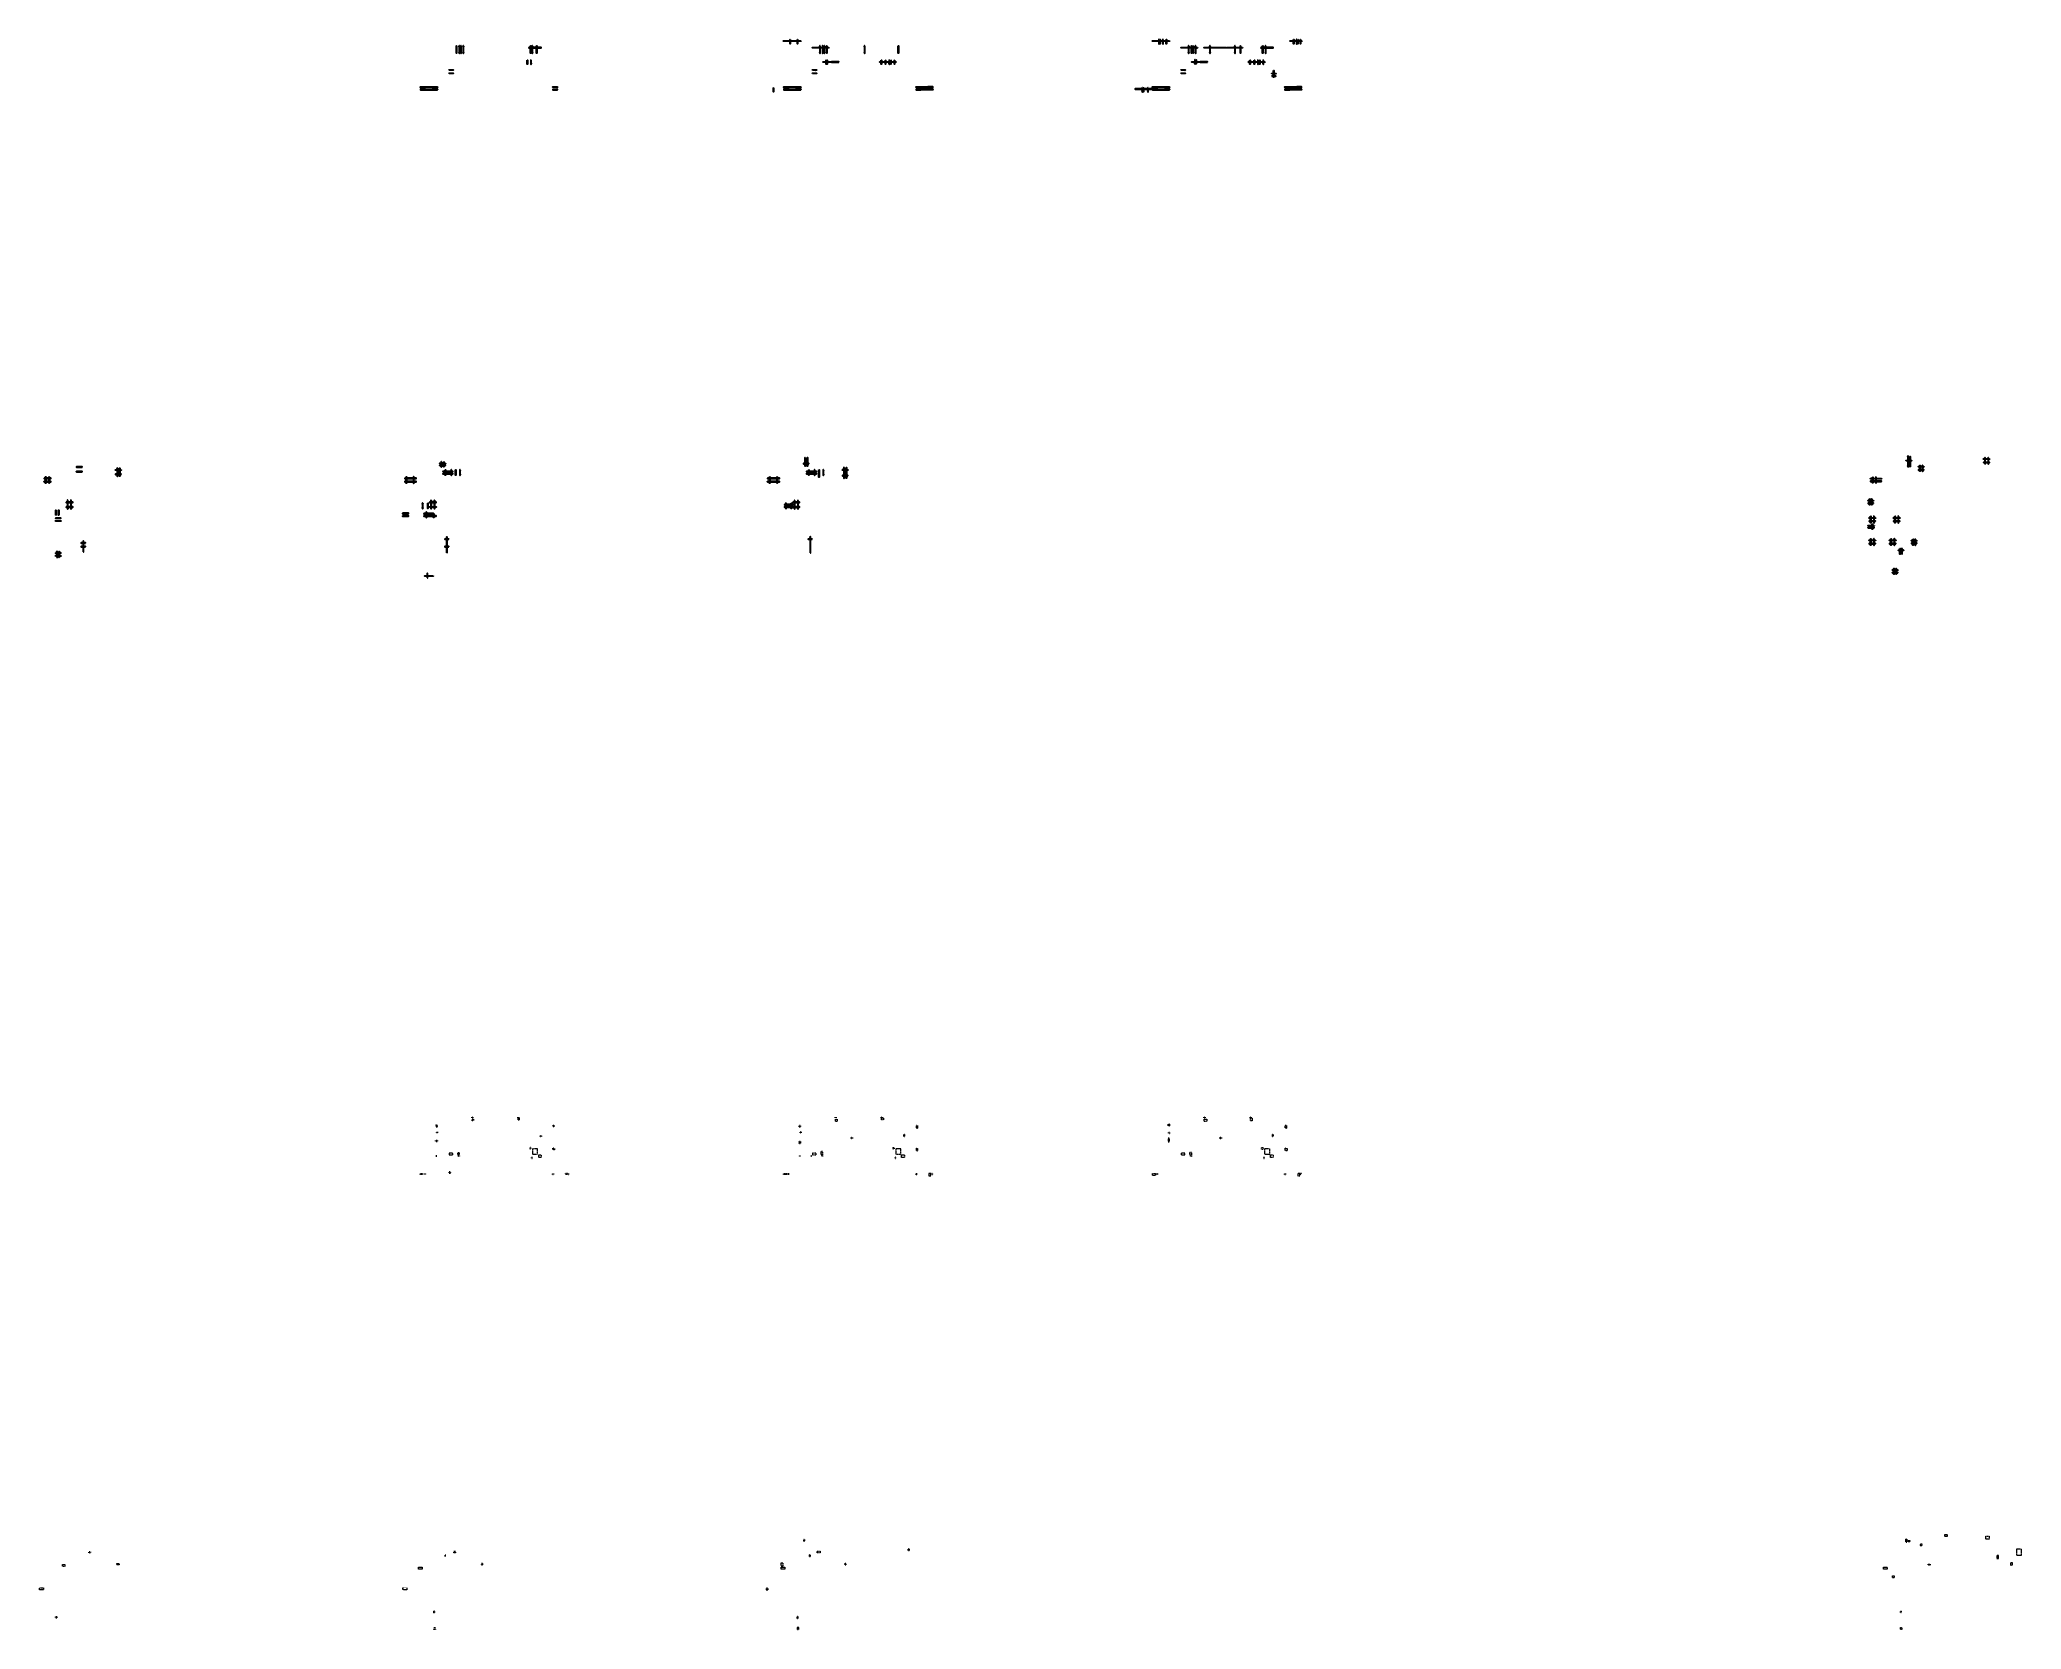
# Model space of a CAD drawing. Header units: millimetres. Extents: x -233751 to 529254, y -907864 to 285890.
# Drawn here: x -211714 to 524134, y -907864 to -317514 of the extents above; entities that cross this region are included whole.
import ezdxf

# ---------------------------------------------------------------- set-up
doc = ezdxf.new("R2010")
doc.units = ezdxf.units.MM
doc.linetypes.add('ADSK_Штриховая_ш2 п1', pattern=[3, 2, -1])
for name, color, linetype, lineweight in [('КР_Металл', 3, 'Continuous', 30), ('КР_Основная', 7, 'Continuous', 30), ('КР_Сущ отверстия', 6, 'Continuous', 15)]:
    doc.layers.add(name, color=color, linetype=linetype, lineweight=lineweight)

msp = doc.modelspace()

# ---------------------------------------------------------------- hatches: boundary and pattern name
at = {"layer": 'КР_Металл', "lineweight": 5}
h = msp.add_hatch(color=6, dxfattribs=at)
h.dxf.hatch_style = 1
h.paths.add_polyline_path([(-25500.7, -320521.5), (-25700.7, -320421.5), (-25700.7, -320621.5)])
h = msp.add_hatch(color=6, dxfattribs=at)
h.dxf.hatch_style = 1
h.paths.add_polyline_path([(64522.5, -318067.6), (64722.5, -317967.6), (64722.5, -318167.6)])
h = msp.add_hatch(color=6, dxfattribs=at)
h.dxf.hatch_style = 1
h.paths.add_polyline_path([(66972.5, -317514.3), (67072.5, -317714.3), (66872.5, -317714.3)])
h = msp.add_hatch(color=6, dxfattribs=at)
h.dxf.hatch_style = 1
h.paths.add_polyline_path([(69697.4, -317514.3), (69797.4, -317714.3), (69597.4, -317714.3)])
h = msp.add_hatch(color=6, dxfattribs=at)
h.dxf.hatch_style = 1
h.paths.add_polyline_path([(70897.5, -318067.6), (70697.5, -317967.6), (70697.5, -318167.6)])
h = msp.add_hatch(color=6, dxfattribs=at)
h.dxf.hatch_style = 1
h.paths.add_polyline_path([(75237.5, -320521.5), (75437.5, -320421.5), (75437.5, -320621.5)])
h = msp.add_hatch(color=6, dxfattribs=at)
h.dxf.hatch_style = 1
h.paths.add_polyline_path([(201460.6, -318067.6), (201660.6, -317967.6), (201660.6, -318167.6)])
h = msp.add_hatch(color=6, dxfattribs=at)
h.dxf.hatch_style = 1
h.paths.add_polyline_path([(203910.6, -317514.3), (204010.6, -317714.3), (203810.6, -317714.3)])
h = msp.add_hatch(color=6, dxfattribs=at)
h.dxf.hatch_style = 1
h.paths.add_polyline_path([(204310.6, -317514.3), (204410.6, -317714.3), (204210.6, -317714.3)])
h = msp.add_hatch(color=6, dxfattribs=at)
h.dxf.hatch_style = 1
h.paths.add_polyline_path([(205410.6, -317514.3), (205510.6, -317714.3), (205310.6, -317714.3)])
h = msp.add_hatch(color=6, dxfattribs=at)
h.dxf.hatch_style = 1
h.paths.add_polyline_path([(206635.6, -317514.3), (206735.6, -317714.3), (206535.6, -317714.3)])
h = msp.add_hatch(color=6, dxfattribs=at)
h.dxf.hatch_style = 1
h.paths.add_polyline_path([(207835.6, -318067.6), (207635.6, -317967.6), (207635.6, -318167.6)])
h = msp.add_hatch(color=6, dxfattribs=at)
h.dxf.hatch_style = 1
h.paths.add_polyline_path([(212175.6, -320521.5), (212375.6, -320421.5), (212375.6, -320621.5)])
h = msp.add_hatch(color=6, dxfattribs=at)
h.dxf.hatch_style = 1
h.paths.add_polyline_path([(220740.6, -320521.5), (220940.6, -320421.5), (220940.6, -320621.5)])
h = msp.add_hatch(color=6, dxfattribs=at)
h.dxf.hatch_style = 1
h.paths.add_polyline_path([(229005.6, -320521.5), (228805.6, -320421.5), (228805.6, -320621.5)])
h = msp.add_hatch(color=6, dxfattribs=at)
h.dxf.hatch_style = 1
h.paths.add_polyline_path([(229305.5, -320521.5), (229505.5, -320421.5), (229505.5, -320621.5)])
h = msp.add_hatch(color=6, dxfattribs=at)
h.dxf.hatch_style = 1
h.paths.add_polyline_path([(246375.6, -320521.5), (246175.6, -320421.5), (246175.6, -320621.5)])
h = msp.add_hatch(color=6, dxfattribs=at)
h.dxf.hatch_style = 1
h.paths.add_polyline_path([(253975.6, -317514.3), (254075.6, -317714.3), (253875.6, -317714.3)])
h = msp.add_hatch(color=6, dxfattribs=at)
h.dxf.hatch_style = 1
h.paths.add_polyline_path([(255075.6, -317514.3), (254975.6, -317714.3), (255175.6, -317714.3)])
h = msp.add_hatch(color=6, dxfattribs=at)
h.dxf.hatch_style = 1
h.paths.add_polyline_path([(255475.6, -317514.3), (255375.6, -317714.3), (255575.6, -317714.3)])
h = msp.add_hatch(color=6, dxfattribs=at)
h.dxf.hatch_style = 1
h.paths.add_polyline_path([(256475.6, -317514.3), (256375.6, -317714.3), (256575.6, -317714.3)])
h = msp.add_hatch(color=6, dxfattribs=at)
h.dxf.hatch_style = 1
h.paths.add_polyline_path([(256975.6, -318066.6), (256775.6, -317966.6), (256775.6, -318166.6)])
h = msp.add_hatch(color=6, dxfattribs=at)
h.dxf.hatch_style = 1
h.paths.add_polyline_path([(-59700.7, -328824), (-59500.7, -328924), (-59500.7, -328724)])
h = msp.add_hatch(color=6, dxfattribs=at)
h.dxf.hatch_style = 1
h.paths.add_polyline_path([(-59700.7, -330049.3), (-59500.7, -330149.3), (-59500.7, -329949.3)])
h = msp.add_hatch(color=6, dxfattribs=at)
h.dxf.hatch_style = 1
h.paths.add_polyline_path([(-30580.7, -325134.3), (-30480.7, -325334.3), (-30680.7, -325334.3)])
h = msp.add_hatch(color=6, dxfattribs=at)
h.dxf.hatch_style = 1
h.paths.add_polyline_path([(-29230.7, -325134.3), (-29130.7, -325334.3), (-29330.7, -325334.3)])
h = msp.add_hatch(color=6, dxfattribs=at)
h.dxf.hatch_style = 1
h.paths.add_polyline_path([(75237.5, -328824), (75437.5, -328924), (75437.5, -328724)])
h = msp.add_hatch(color=6, dxfattribs=at)
h.dxf.hatch_style = 1
h.paths.add_polyline_path([(75237.5, -330049.3), (75437.5, -330149.3), (75437.5, -329949.3)])
h = msp.add_hatch(color=6, dxfattribs=at)
h.dxf.hatch_style = 1
h.paths.add_polyline_path([(79192.5, -325834.9), (79392.5, -325734.9), (79392.5, -325934.9)])
h = msp.add_hatch(color=6, dxfattribs=at)
h.dxf.hatch_style = 1
h.paths.add_polyline_path([(80342.5, -325134.3), (80242.5, -325334.3), (80442.5, -325334.3)])
h = msp.add_hatch(color=6, dxfattribs=at)
h.dxf.hatch_style = 1
h.paths.add_polyline_path([(80687.5, -325134.3), (80587.5, -325334.3), (80787.5, -325334.3)])
h = msp.add_hatch(color=6, dxfattribs=at)
h.dxf.hatch_style = 1
h.paths.add_polyline_path([(100802.5, -325134.3), (100902.5, -325334.3), (100702.5, -325334.3)])
h = msp.add_hatch(color=6, dxfattribs=at)
h.dxf.hatch_style = 1
h.paths.add_polyline_path([(102372.5, -325134.3), (102472.5, -325334.3), (102272.5, -325334.3)])
h = msp.add_hatch(color=6, dxfattribs=at)
h.dxf.hatch_style = 1
h.paths.add_polyline_path([(103772.5, -325134.3), (103872.5, -325334.3), (103672.5, -325334.3)])
h = msp.add_hatch(color=6, dxfattribs=at)
h.dxf.hatch_style = 1
h.paths.add_polyline_path([(104357.5, -325134.3), (104457.5, -325334.3), (104257.5, -325334.3)])
h = msp.add_hatch(color=6, dxfattribs=at)
h.dxf.hatch_style = 1
h.paths.add_polyline_path([(105707.5, -325134.3), (105807.5, -325334.3), (105607.5, -325334.3)])
h = msp.add_hatch(color=6, dxfattribs=at)
h.dxf.hatch_style = 1
h.paths.add_polyline_path([(212175.6, -328824), (212375.6, -328924), (212375.6, -328724)])
h = msp.add_hatch(color=6, dxfattribs=at)
h.dxf.hatch_style = 1
h.paths.add_polyline_path([(212175.6, -330049.3), (212375.6, -330149.3), (212375.6, -329949.3)])
h = msp.add_hatch(color=6, dxfattribs=at)
h.dxf.hatch_style = 1
h.paths.add_polyline_path([(216130.6, -325834.9), (216330.6, -325734.9), (216330.6, -325934.9)])
h = msp.add_hatch(color=6, dxfattribs=at)
h.dxf.hatch_style = 1
h.paths.add_polyline_path([(217280.6, -325034.3), (217180.6, -325234.3), (217380.6, -325234.3)])
h = msp.add_hatch(color=6, dxfattribs=at)
h.dxf.hatch_style = 1
h.paths.add_polyline_path([(217625.6, -325034.4), (217525.6, -325234.4), (217725.6, -325234.4)])
h = msp.add_hatch(color=6, dxfattribs=at)
h.dxf.hatch_style = 1
h.paths.add_polyline_path([(220435.6, -325834.9), (220235.6, -325734.9), (220235.6, -325934.9)])
h = msp.add_hatch(color=6, dxfattribs=at)
h.dxf.hatch_style = 1
h.paths.add_polyline_path([(237740.6, -325134.3), (237840.6, -325334.3), (237640.6, -325334.3)])
h = msp.add_hatch(color=6, dxfattribs=at)
h.dxf.hatch_style = 1
h.paths.add_polyline_path([(239310.6, -325134.3), (239410.6, -325334.3), (239210.6, -325334.3)])
h = msp.add_hatch(color=6, dxfattribs=at)
h.dxf.hatch_style = 1
h.paths.add_polyline_path([(240710.6, -325134.3), (240810.6, -325334.3), (240610.6, -325334.3)])
h = msp.add_hatch(color=6, dxfattribs=at)
h.dxf.hatch_style = 1
h.paths.add_polyline_path([(241295.6, -325134.3), (241395.6, -325334.3), (241195.6, -325334.3)])
h = msp.add_hatch(color=6, dxfattribs=at)
h.dxf.hatch_style = 1
h.paths.add_polyline_path([(242645.6, -325134.3), (242745.6, -325334.3), (242545.6, -325334.3)])
h = msp.add_hatch(color=6, dxfattribs=at)
h.dxf.hatch_style = 1
h.paths.add_polyline_path([(245775.5, -330155.8), (245975.5, -330055.8), (245975.5, -330255.8)])
h = msp.add_hatch(color=6, dxfattribs=at)
h.dxf.hatch_style = 1
h.paths.add_polyline_path([(245775.5, -331085.8), (245975.5, -330985.8), (245975.5, -331185.8)])
h = msp.add_hatch(color=6, dxfattribs=at)
h.dxf.hatch_style = 1
h.paths.add_polyline_path([(246475, -329004.3), (246375, -329204.4), (246575, -329204.3)])
h = msp.add_hatch(color=6, dxfattribs=at)
h.dxf.hatch_style = 1
h.paths.add_polyline_path([(-70315.7, -335154.3), (-70115.7, -335054.3), (-70115.7, -335254.3)])
h = msp.add_hatch(color=6, dxfattribs=at)
h.dxf.hatch_style = 1
h.paths.add_polyline_path([(-70315.7, -335204.3), (-70115.7, -335104.3), (-70115.7, -335304.3)])
h = msp.add_hatch(color=6, dxfattribs=at)
h.dxf.hatch_style = 1
h.paths.add_polyline_path([(-70315.7, -336004.3), (-70115.7, -335904.3), (-70115.7, -336104.3)])
h = msp.add_hatch(color=6, dxfattribs=at)
h.dxf.hatch_style = 1
h.paths.add_polyline_path([(-70315.7, -336054.3), (-70115.7, -335954.3), (-70115.7, -336154.3)])
h = msp.add_hatch(color=6, dxfattribs=at)
h.dxf.hatch_style = 1
h.paths.add_polyline_path([(-64040.7, -335154.3), (-64240.7, -335054.3), (-64240.7, -335254.3)])
h = msp.add_hatch(color=6, dxfattribs=at)
h.dxf.hatch_style = 1
h.paths.add_polyline_path([(-64040.7, -335204.3), (-64240.7, -335104.3), (-64240.7, -335304.3)])
h = msp.add_hatch(color=6, dxfattribs=at)
h.dxf.hatch_style = 1
h.paths.add_polyline_path([(-64040.7, -336004.3), (-64240.7, -335904.3), (-64240.7, -336104.3)])
h = msp.add_hatch(color=6, dxfattribs=at)
h.dxf.hatch_style = 1
h.paths.add_polyline_path([(-64040.7, -336054.3), (-64240.7, -335954.3), (-64240.7, -336154.3)])
h = msp.add_hatch(color=6, dxfattribs=at)
h.dxf.hatch_style = 1
h.paths.add_polyline_path([(-21190.7, -335154.3), (-20990.7, -335054.3), (-20990.7, -335254.3)])
h = msp.add_hatch(color=6, dxfattribs=at)
h.dxf.hatch_style = 1
h.paths.add_polyline_path([(-21190.7, -336054.3), (-20990.7, -335954.3), (-20990.7, -336154.3)])
h = msp.add_hatch(color=6, dxfattribs=at)
h.dxf.hatch_style = 1
h.paths.add_polyline_path([(60772.5, -335384.3), (60872.5, -335584.3), (60672.5, -335584.3)])
h = msp.add_hatch(color=6, dxfattribs=at)
h.dxf.hatch_style = 1
h.paths.add_polyline_path([(64622.5, -335154.3), (64822.5, -335054.3), (64822.5, -335254.3)])
h = msp.add_hatch(color=6, dxfattribs=at)
h.dxf.hatch_style = 1
h.paths.add_polyline_path([(64622.5, -335204.3), (64822.5, -335104.3), (64822.5, -335304.3)])
h = msp.add_hatch(color=6, dxfattribs=at)
h.dxf.hatch_style = 1
h.paths.add_polyline_path([(64622.5, -336004.3), (64822.5, -335904.3), (64822.5, -336104.3)])
h = msp.add_hatch(color=6, dxfattribs=at)
h.dxf.hatch_style = 1
h.paths.add_polyline_path([(64622.5, -336054.3), (64822.5, -335954.3), (64822.5, -336154.3)])
h = msp.add_hatch(color=6, dxfattribs=at)
h.dxf.hatch_style = 1
h.paths.add_polyline_path([(70897.5, -335154.3), (70697.5, -335054.3), (70697.5, -335254.3)])
h = msp.add_hatch(color=6, dxfattribs=at)
h.dxf.hatch_style = 1
h.paths.add_polyline_path([(70897.5, -335204.3), (70697.5, -335104.3), (70697.5, -335304.3)])
h = msp.add_hatch(color=6, dxfattribs=at)
h.dxf.hatch_style = 1
h.paths.add_polyline_path([(70897.5, -336004.3), (70697.5, -335904.3), (70697.5, -336104.3)])
h = msp.add_hatch(color=6, dxfattribs=at)
h.dxf.hatch_style = 1
h.paths.add_polyline_path([(70897.5, -336054.3), (70697.5, -335954.3), (70697.5, -336154.3)])
h = msp.add_hatch(color=6, dxfattribs=at)
h.dxf.hatch_style = 1
h.paths.add_polyline_path([(113747.5, -335154.3), (113947.5, -335054.3), (113947.5, -335254.3)])
h = msp.add_hatch(color=6, dxfattribs=at)
h.dxf.hatch_style = 1
h.paths.add_polyline_path([(113747.5, -335204.3), (113947.5, -335104.3), (113947.5, -335304.3)])
h = msp.add_hatch(color=6, dxfattribs=at)
h.dxf.hatch_style = 1
h.paths.add_polyline_path([(113747.5, -336004.3), (113947.5, -335904.3), (113947.5, -336104.3)])
h = msp.add_hatch(color=6, dxfattribs=at)
h.dxf.hatch_style = 1
h.paths.add_polyline_path([(113747.5, -336054.3), (113947.5, -335954.3), (113947.5, -336154.3)])
h = msp.add_hatch(color=6, dxfattribs=at)
h.dxf.hatch_style = 1
h.paths.add_polyline_path([(119937.5, -335154.3), (119737.5, -335054.3), (119737.5, -335254.3)])
h = msp.add_hatch(color=6, dxfattribs=at)
h.dxf.hatch_style = 1
h.paths.add_polyline_path([(119937.5, -335204.3), (119737.5, -335104.3), (119737.5, -335304.3)])
h = msp.add_hatch(color=6, dxfattribs=at)
h.dxf.hatch_style = 1
h.paths.add_polyline_path([(119937.5, -336004.3), (119737.5, -335904.3), (119737.5, -336104.3)])
h = msp.add_hatch(color=6, dxfattribs=at)
h.dxf.hatch_style = 1
h.paths.add_polyline_path([(119937.5, -336054.3), (119737.5, -335954.3), (119737.5, -336154.3)])
h = msp.add_hatch(color=6, dxfattribs=at)
h.dxf.hatch_style = 1
h.paths.add_polyline_path([(195110.6, -335886.6), (195310.6, -335786.6), (195310.6, -335986.6)])
h = msp.add_hatch(color=6, dxfattribs=at)
h.dxf.hatch_style = 1
h.paths.add_polyline_path([(197710.6, -335384.3), (197810.6, -335584.3), (197610.6, -335584.3)])
h = msp.add_hatch(color=6, dxfattribs=at)
h.dxf.hatch_style = 1
h.paths.add_polyline_path([(198110.6, -335384.3), (198210.6, -335584.3), (198010.6, -335584.3)])
h = msp.add_hatch(color=6, dxfattribs=at)
h.dxf.hatch_style = 1
h.paths.add_polyline_path([(199810.6, -335384.3), (199910.6, -335584.3), (199710.6, -335584.3)])
h = msp.add_hatch(color=6, dxfattribs=at)
h.dxf.hatch_style = 1
h.paths.add_polyline_path([(201260.6, -335886.6), (201060.6, -335786.6), (201060.6, -335986.6)])
h = msp.add_hatch(color=6, dxfattribs=at)
h.dxf.hatch_style = 1
h.paths.add_polyline_path([(201560.6, -335154.3), (201760.6, -335054.3), (201760.6, -335254.3)])
h = msp.add_hatch(color=6, dxfattribs=at)
h.dxf.hatch_style = 1
h.paths.add_polyline_path([(201560.6, -335204.3), (201760.6, -335104.3), (201760.6, -335304.3)])
h = msp.add_hatch(color=6, dxfattribs=at)
h.dxf.hatch_style = 1
h.paths.add_polyline_path([(201560.6, -336004.3), (201760.6, -335904.3), (201760.6, -336104.3)])
h = msp.add_hatch(color=6, dxfattribs=at)
h.dxf.hatch_style = 1
h.paths.add_polyline_path([(201560.6, -336054.3), (201760.6, -335954.3), (201760.6, -336154.3)])
h = msp.add_hatch(color=6, dxfattribs=at)
h.dxf.hatch_style = 1
h.paths.add_polyline_path([(207835.6, -335154.3), (207635.6, -335054.3), (207635.6, -335254.3)])
h = msp.add_hatch(color=6, dxfattribs=at)
h.dxf.hatch_style = 1
h.paths.add_polyline_path([(207835.6, -335204.3), (207635.6, -335104.3), (207635.6, -335304.3)])
h = msp.add_hatch(color=6, dxfattribs=at)
h.dxf.hatch_style = 1
h.paths.add_polyline_path([(207835.6, -336004.3), (207635.6, -335904.3), (207635.6, -336104.3)])
h = msp.add_hatch(color=6, dxfattribs=at)
h.dxf.hatch_style = 1
h.paths.add_polyline_path([(207835.6, -336054.3), (207635.6, -335954.3), (207635.6, -336154.3)])
h = msp.add_hatch(color=6, dxfattribs=at)
h.dxf.hatch_style = 1
h.paths.add_polyline_path([(246475.8, -331398.2), (246375.7, -331198.2), (246575.7, -331198.1)])
h = msp.add_hatch(color=6, dxfattribs=at)
h.dxf.hatch_style = 1
h.paths.add_polyline_path([(250685.6, -335154.3), (250885.6, -335054.3), (250885.6, -335254.3)])
h = msp.add_hatch(color=6, dxfattribs=at)
h.dxf.hatch_style = 1
h.paths.add_polyline_path([(250685.6, -335204.3), (250885.6, -335104.3), (250885.6, -335304.3)])
h = msp.add_hatch(color=6, dxfattribs=at)
h.dxf.hatch_style = 1
h.paths.add_polyline_path([(250685.6, -336004.3), (250885.6, -335904.3), (250885.6, -336104.3)])
h = msp.add_hatch(color=6, dxfattribs=at)
h.dxf.hatch_style = 1
h.paths.add_polyline_path([(250685.6, -336054.3), (250885.6, -335954.3), (250885.6, -336154.3)])
h = msp.add_hatch(color=6, dxfattribs=at)
h.dxf.hatch_style = 1
h.paths.add_polyline_path([(256875.6, -335154.3), (256675.6, -335054.3), (256675.6, -335254.3)])
h = msp.add_hatch(color=6, dxfattribs=at)
h.dxf.hatch_style = 1
h.paths.add_polyline_path([(256875.6, -335204.3), (256675.6, -335104.3), (256675.6, -335304.3)])
h = msp.add_hatch(color=6, dxfattribs=at)
h.dxf.hatch_style = 1
h.paths.add_polyline_path([(256875.6, -336004.3), (256675.6, -335904.3), (256675.6, -336104.3)])
h = msp.add_hatch(color=6, dxfattribs=at)
h.dxf.hatch_style = 1
h.paths.add_polyline_path([(256875.6, -336054.3), (256675.6, -335954.3), (256675.6, -336154.3)])
h = msp.add_hatch(color=6, dxfattribs=at)
h.dxf.hatch_style = 1
h.paths.add_polyline_path([(72548.1, -472649.3), (72448.1, -472849.3), (72648.1, -472849.3)])
h = msp.add_hatch(color=6, dxfattribs=at)
h.dxf.hatch_style = 1
h.paths.add_polyline_path([(73313.7, -472649.3), (73213.7, -472849.3), (73413.7, -472849.3)])
h = msp.add_hatch(color=6, dxfattribs=at)
h.dxf.hatch_style = 1
h.paths.add_polyline_path([(482853.7, -472369.3), (482753.7, -472569.3), (482953.7, -472569.3)])
h = msp.add_hatch(color=6, dxfattribs=at)
h.dxf.hatch_style = 1
h.paths.add_polyline_path([(-76975.9, -493399.3), (-76775.9, -493499.3), (-76775.9, -493299.3)])
h = msp.add_hatch(color=6, dxfattribs=at)
h.dxf.hatch_style = 1
h.paths.add_polyline_path([(-76975.9, -494399.3), (-76775.9, -494499.3), (-76775.9, -494299.3)])
h = msp.add_hatch(color=6, dxfattribs=at)
h.dxf.hatch_style = 1
h.paths.add_polyline_path([(-65495.8, -493499.3), (-65695.8, -493599.3), (-65695.8, -493399.3)])
h = msp.add_hatch(color=6, dxfattribs=at)
h.dxf.hatch_style = 1
h.paths.add_polyline_path([(-65395.8, -493599.3), (-65295.8, -493799.3), (-65495.8, -493799.3)])
h = msp.add_hatch(color=6, dxfattribs=at)
h.dxf.hatch_style = 1
h.paths.add_polyline_path([(-194743.9, -504402.5), (-194943.9, -504302.5), (-194943.9, -504502.5)])
h = msp.add_hatch(color=6, dxfattribs=at)
h.dxf.hatch_style = 1
h.paths.add_polyline_path([(-194743.9, -505765.4), (-194943.9, -505665.4), (-194943.9, -505865.4)])
h = msp.add_hatch(color=6, dxfattribs=at)
h.dxf.hatch_style = 1
h.paths.add_polyline_path([(-59805.7, -503024.3), (-60005.7, -502924.3), (-60005.7, -503124.3)])
h = msp.add_hatch(color=6, dxfattribs=at)
h.dxf.hatch_style = 1
h.paths.add_polyline_path([(-59805.7, -505764.2), (-60005.7, -505664.2), (-60005.7, -505864.2)])
h = msp.add_hatch(color=6, dxfattribs=at)
h.dxf.hatch_style = 1
h.paths.add_polyline_path([(75132.4, -503024.3), (74932.4, -502924.3), (74932.4, -503124.3)])
h = msp.add_hatch(color=6, dxfattribs=at)
h.dxf.hatch_style = 1
h.paths.add_polyline_path([(-60505.3, -508064.3), (-60405.3, -507864.3), (-60605.3, -507864.3)])
h = msp.add_hatch(color=6, dxfattribs=at)
h.dxf.hatch_style = 1
h.paths.add_polyline_path([(74432.9, -508064.3), (74532.9, -507864.3), (74332.9, -507864.3)])
h = msp.add_hatch(color=6, dxfattribs=at)
h.dxf.hatch_style = 1
h.paths.add_polyline_path([(479824.1, -508474.3), (479724.1, -508274.3), (479924.1, -508274.3)])
h = msp.add_hatch(color=6, dxfattribs=at)
h.dxf.hatch_style = 1
h.paths.add_polyline_path([(-67765.9, -517314.3), (-67865.9, -517114.3), (-67665.9, -517114.3)])
h = msp.add_hatch(color=6, dxfattribs=at)
h.dxf.hatch_style = 1
h.paths.add_polyline_path([(-65615.9, -516711.9), (-65815.9, -516811.9), (-65815.9, -516611.9)])

# ---------------------------------------------------------------- linework, layer by layer
at = {"layer": 'КР_Металл'}
for points in [[(-56880.8, -319820.6), (-56980.8, -319820.6), (-56980.8, -322522.5), (-56880.8, -322522.5)], [(-55830.8, -319820.8), (-55930.8, -319820.8), (-55930.8, -322522.7), (-55830.8, -322522.7)], [(-55210.8, -319820.8), (-55310.8, -319820.8), (-55310.8, -322522.7), (-55210.8, -322522.7)], [(-54311.2, -319820.8), (-54411.2, -319820.8), (-54411.2, -322522.7), (-54311.2, -322522.7)], [(-29470.3, -319821.5), (-29370.3, -319821.5), (-29370.3, -322523.4), (-29470.3, -322523.4)], [(-28670.3, -319821.5), (-28770.3, -319821.5), (-28770.3, -322523.4), (-28670.3, -322523.4)], [(-27220.3, -319821.7), (-27120.3, -319821.7), (-27120.3, -322523.6), (-27220.3, -322523.6)], [(67022.5, -317514.3), (66922.5, -317514.3), (66922.5, -319015.2), (67022.5, -319015.2)], [(69647.4, -317514.3), (69747.4, -317514.3), (69747.4, -319015.2), (69647.4, -319015.2)], [(78057.4, -319820.6), (77957.4, -319820.6), (77957.4, -322522.5), (78057.4, -322522.5)], [(79107.4, -319820.8), (79007.4, -319820.8), (79007.4, -322522.7), (79107.4, -322522.7)], [(79727.4, -319820.8), (79627.4, -319820.8), (79627.4, -322522.7), (79727.4, -322522.7)], [(80627, -319820.8), (80527, -319820.8), (80527, -322522.7), (80627, -322522.7)], [(94637.3, -319819.8), (94537.3, -319819.8), (94537.3, -322521.7), (94637.3, -322521.7)], [(107117.8, -319821.7), (107217.8, -319821.7), (107217.8, -322523.6), (107117.8, -322523.6)], [(203960.6, -317514.3), (203860.6, -317514.3), (203860.6, -319015.2), (203960.6, -319015.2)], [(204260.6, -317514.3), (204360.6, -317514.3), (204360.6, -319015.2), (204260.6, -319015.2)], [(205460.6, -317514.3), (205360.6, -317514.3), (205360.6, -319015.2), (205460.6, -319015.2)], [(206585.6, -317514.3), (206685.6, -317514.3), (206685.6, -319015.2), (206585.6, -319015.2)], [(214995.6, -319820.6), (214895.6, -319820.6), (214895.6, -322522.5), (214995.6, -322522.5)], [(216045.6, -319820.8), (215945.6, -319820.8), (215945.6, -322522.7), (216045.6, -322522.7)], [(216665.6, -319820.8), (216565.6, -319820.8), (216565.6, -322522.7), (216665.6, -322522.7)], [(217565.2, -319820.8), (217465.2, -319820.8), (217465.2, -322522.7), (217565.2, -322522.7)], [(222910.6, -319821.5), (222810.6, -319821.5), (222810.6, -322523.4), (222910.6, -322523.4)], [(232175.5, -319820.7), (232075.5, -319820.7), (232075.5, -322522.5), (232175.5, -322522.5)], [(234247, -319821.6), (234147, -319821.6), (234147, -322523.5), (234247, -322523.5)], [(242406, -319821.5), (242506, -319821.5), (242506, -322523.4), (242406, -322523.4)], [(243556, -319821.5), (243456, -319821.5), (243456, -322523.4), (243556, -322523.4)], [(253925.6, -317514.3), (254025.6, -317514.3), (254025.6, -319015.2), (253925.6, -319015.2)], [(255125.6, -317514.3), (255025.6, -317514.3), (255025.6, -319015.2), (255125.6, -319015.2)], [(255425.6, -317514.3), (255525.6, -317514.3), (255525.6, -319015.2), (255425.6, -319015.2)], [(256525.6, -317514.3), (256425.6, -317514.3), (256425.6, -319015.2), (256525.6, -319015.2)], [(-59700.7, -328874), (-59700.7, -328774), (-58199.8, -328774), (-58199.8, -328874)], [(-59700.7, -330099.3), (-59700.7, -329999.3), (-58199.8, -329999.3), (-58199.8, -330099.3)], [(-30630.7, -325134.3), (-30530.7, -325134.3), (-30530.7, -326635.2), (-30630.7, -326635.2)], [(-29180.7, -325134.3), (-29280.7, -325134.3), (-29280.7, -326635.2), (-29180.7, -326635.2)], [(75237.5, -328874), (75237.5, -328774), (76738.4, -328774), (76738.4, -328874)], [(75237.5, -330099.3), (75237.5, -329999.3), (76738.4, -329999.3), (76738.4, -330099.3)], [(80392.5, -325134.3), (80292.5, -325134.3), (80292.5, -326635.2), (80392.5, -326635.2)], [(80637.5, -325134.3), (80737.5, -325134.3), (80737.5, -326635.3), (80637.5, -326635.3)], [(84998.4, -325834.9), (84998.4, -325734.9), (82296.5, -325734.9), (82296.5, -325834.9)], [(100752.5, -325134.3), (100852.5, -325134.3), (100852.5, -326635.2), (100752.5, -326635.2)], [(102322.5, -325134.3), (102422.5, -325134.3), (102422.5, -326635.2), (102322.5, -326635.2)], [(103822.5, -325134.3), (103722.5, -325134.3), (103722.5, -326635.2), (103822.5, -326635.2)], [(104307.5, -325134.3), (104407.5, -325134.3), (104407.5, -326635.2), (104307.5, -326635.2)], [(105757.5, -325134.3), (105657.5, -325134.3), (105657.5, -326635.2), (105757.5, -326635.2)], [(212175.6, -328874), (212175.6, -328774), (213676.5, -328774), (213676.5, -328874)], [(212175.6, -330099.3), (212175.6, -329999.3), (213676.5, -329999.3), (213676.5, -330099.3)], [(217330.6, -325034.3), (217230.6, -325034.3), (217230.6, -326535.2), (217330.6, -326535.2)], [(217575.6, -325034.4), (217675.6, -325034.4), (217675.6, -326535.3), (217575.6, -326535.3)], [(221936.5, -325834.9), (221936.5, -325734.9), (219234.7, -325734.9), (219234.7, -325834.9)], [(237690.6, -325134.3), (237790.6, -325134.3), (237790.6, -326635.2), (237690.6, -326635.2)], [(239260.6, -325134.3), (239360.6, -325134.3), (239360.6, -326635.2), (239260.6, -326635.2)], [(240760.6, -325134.3), (240660.6, -325134.3), (240660.6, -326635.2), (240760.6, -326635.2)], [(241245.6, -325134.3), (241345.6, -325134.3), (241345.6, -326635.2), (241245.6, -326635.2)], [(242695.6, -325134.3), (242595.6, -325134.3), (242595.6, -326635.2), (242695.6, -326635.2)], [(245775.5, -330205.8), (245775.5, -330105.8), (247276.4, -330105.8), (247276.4, -330205.8)], [(245775.5, -331135.8), (245775.5, -331035.8), (247276.4, -331035.8), (247276.4, -331135.8)], [(-68515.7, -335154.3), (-68515.7, -335254.3), (-70315.7, -335254.3), (-70315.7, -335154.3)], [(-68515.7, -336054.3), (-68515.7, -335954.3), (-70315.7, -335954.3), (-70315.7, -336054.3)], [(-65840.7, -335154.3), (-65840.7, -335254.3), (-64040.7, -335254.3), (-64040.7, -335154.3)], [(-65840.7, -336054.3), (-65840.7, -335954.3), (-64040.7, -335954.3), (-64040.7, -336054.3)], [(-19389.8, -335104.3), (-19389.8, -335204.3), (-21190.7, -335204.3), (-21190.7, -335104.3)], [(-19389.8, -336104.3), (-19389.8, -336004.3), (-21190.7, -336004.3), (-21190.7, -336104.3)], [(60822.5, -335384.3), (60722.5, -335384.3), (60722.5, -336885.2), (60822.5, -336885.2)], [(66422.5, -335154.3), (66422.5, -335254.3), (64622.5, -335254.3), (64622.5, -335154.3)], [(66422.5, -336054.3), (66422.5, -335954.3), (64622.5, -335954.3), (64622.5, -336054.3)], [(69097.5, -335154.3), (69097.5, -335254.3), (70897.5, -335254.3), (70897.5, -335154.3)], [(69097.5, -336054.3), (69097.5, -335954.3), (70897.5, -335954.3), (70897.5, -336054.3)], [(115548.4, -335104.3), (115548.4, -335204.3), (113747.5, -335204.3), (113747.5, -335104.3)], [(115548.4, -336104.3), (115548.4, -336004.3), (113747.5, -336004.3), (113747.5, -336104.3)], [(118136.5, -335104.3), (118136.5, -335204.3), (119937.5, -335204.3), (119937.5, -335104.3)], [(118136.5, -336104.3), (118136.5, -336004.3), (119937.5, -336004.3), (119937.5, -336104.3)], [(197760.6, -335384.3), (197660.6, -335384.3), (197660.6, -336885.2), (197760.6, -336885.2)], [(198060.6, -335384.3), (198160.6, -335384.3), (198160.6, -336885.2), (198060.6, -336885.2)], [(199860.6, -335384.3), (199760.6, -335384.3), (199760.6, -336885.2), (199860.6, -336885.2)], [(203360.6, -335154.3), (203360.6, -335254.3), (201560.6, -335254.3), (201560.6, -335154.3)], [(203360.6, -336054.3), (203360.6, -335954.3), (201560.6, -335954.3), (201560.6, -336054.3)], [(206035.6, -335154.3), (206035.6, -335254.3), (207835.6, -335254.3), (207835.6, -335154.3)], [(206035.6, -336054.3), (206035.6, -335954.3), (207835.6, -335954.3), (207835.6, -336054.3)], [(252486.5, -335104.3), (252486.5, -335204.3), (250685.6, -335204.3), (250685.6, -335104.3)], [(252486.5, -336104.3), (252486.5, -336004.3), (250685.6, -336004.3), (250685.6, -336104.3)], [(255074.7, -335104.3), (255074.7, -335204.3), (256875.6, -335204.3), (256875.6, -335104.3)], [(255074.7, -336104.3), (255074.7, -336004.3), (256875.6, -336004.3), (256875.6, -336104.3)], [(-195963.9, -476292.2), (-195963.9, -476192.2), (-198062.7, -476192.2), (-198062.7, -476292.2)], [(-195963.9, -478009.7), (-195963.9, -477909.7), (-198062.7, -477909.7), (-198062.7, -478009.7)], [(-181434, -477257.2), (-181434, -477357.2), (-183504, -477357.2), (-183504, -477257.2)], [(-62495.8, -474299.3), (-62595.8, -474299.3), (-62595.8, -476199.3), (-62495.8, -476199.3)], [(-61945.8, -477929.7), (-61945.8, -477829.7), (-58245.8, -477829.7), (-58245.8, -477929.7)], [(-61674.5, -474299.3), (-61574.5, -474299.3), (-61574.5, -476199.3), (-61674.5, -476199.3)], [(72598.1, -472649.3), (72498.1, -472649.3), (72498.1, -475897.1), (72598.1, -475897.1)], [(72992.4, -477929.7), (72992.4, -477829.7), (76692.4, -477829.7), (76692.4, -477929.7)], [(73263.7, -472649.3), (73363.7, -472649.3), (73363.7, -475897.1), (73263.7, -475897.1)], [(88442.4, -477257.2), (88442.4, -477357.2), (86372.4, -477357.2), (86372.4, -477257.2)], [(481394.2, -473949.5), (481394.2, -473849.5), (483294.2, -473849.5), (483294.2, -473949.5)], [(486399, -475627), (486499, -475627), (486499, -477787), (486399, -477787)], [(487499, -475627), (487399, -475627), (487399, -477787), (487499, -477787)], [(510559.5, -475042.7), (510659.5, -475042.7), (510659.5, -472792.7), (510559.5, -472792.7)], [(511910.5, -472791.7), (511810.5, -472791.7), (511810.5, -475041.7), (511910.5, -475041.7)], [(-209533.9, -479849.1), (-209433.9, -479849.1), (-209433.9, -482249.7), (-209533.9, -482249.7)], [(-208133.9, -479849.7), (-208233.9, -479849.7), (-208233.9, -482250.3), (-208133.9, -482250.3)], [(-181434, -478955.4), (-181434, -478855.4), (-183504, -478855.4), (-183504, -478955.4)], [(-75595.8, -479849.7), (-75495.8, -479849.7), (-75495.8, -482250.3), (-75595.8, -482250.3)], [(-72745.8, -479849.7), (-72845.8, -479849.7), (-72845.8, -482250.3), (-72745.8, -482250.3)], [(-61945.8, -478601.5), (-61945.8, -478701.5), (-58245.8, -478701.5), (-58245.8, -478601.5)], [(59342.4, -479849.7), (59442.4, -479849.7), (59442.4, -482250.3), (59342.4, -482250.3)], [(62192.4, -479849.7), (62092.4, -479849.7), (62092.4, -482250.3), (62192.4, -482250.3)], [(72992.4, -478601.5), (72992.4, -478701.5), (76692.4, -478701.5), (76692.4, -478601.5)], [(88442.4, -479459.3), (88442.4, -479359.3), (86372.4, -479359.3), (86372.4, -479459.3)], [(468897.1, -480049.3), (468997.1, -480049.3), (468997.1, -482049.3), (468897.1, -482049.3)], [(470197.1, -480049.3), (470097.1, -480049.3), (470097.1, -482049.3), (470197.1, -482049.3)], [(-205744.8, -494099.3), (-205644.8, -494099.3), (-205644.8, -492299.3), (-205744.8, -492299.3)], [(-204594.8, -494099.3), (-204694.8, -494099.3), (-204694.8, -492299.3), (-204594.8, -492299.3)], [(-201223.4, -488568.2), (-201323.4, -488568.2), (-201323.4, -491788.8), (-201223.4, -491788.8)], [(-199983.9, -488568.2), (-200083.9, -488568.2), (-200083.9, -491788.8), (-199983.9, -491788.8)], [(-68045.8, -492949.3), (-68145.8, -492949.3), (-68145.8, -494999.3), (-68045.8, -494999.3)], [(-66915.2, -489248.2), (-66915.2, -489348.2), (-64495.8, -489348.2), (-64495.8, -489248.2)], [(-66915.2, -491109.5), (-66915.2, -491009.5), (-64495.8, -491009.5), (-64495.8, -491109.5)], [(65489.9, -489638.8), (65389.9, -489638.8), (65389.9, -491638.8), (65489.9, -491638.8)], [(67312.4, -489638.8), (67412.4, -489638.8), (67412.4, -491638.8), (67312.4, -491638.8)], [(68653, -488598.2), (68553, -488598.2), (68553, -491788.8), (68653, -491788.8)], [(69892.4, -488598.2), (69792.4, -488598.2), (69792.4, -491788.8), (69892.4, -491788.8)], [(467770.3, -488082.2), (467870.3, -488082.2), (467870.3, -490282.2), (467770.3, -490282.2)], [(468670.3, -488082.2), (468570.3, -488082.2), (468570.3, -490282.2), (468670.3, -490282.2)], [(-205809.4, -495167.3), (-205809.4, -495267.3), (-203859.4, -495267.3), (-203859.4, -495167.3)], [(-205809.4, -496317.3), (-205809.4, -496217.3), (-203859.4, -496217.3), (-203859.4, -496317.3)], [(-76975.9, -493349.3), (-76975.9, -493449.3), (-74775.2, -493449.3), (-74775.2, -493349.3)], [(-76975.9, -494349.3), (-76975.9, -494449.3), (-74775.2, -494449.3), (-74775.2, -494349.3)], [(-65445.8, -493599.3), (-65345.8, -493599.3), (-65345.8, -494999.3), (-65445.8, -494999.3)], [(468145.4, -494535.5), (468245.4, -494535.5), (468245.4, -496935.5), (468145.4, -496935.5)], [(468866.2, -499346.9), (468766.2, -499346.9), (468766.2, -497445.4), (468866.2, -497445.4)], [(469445.4, -494535.5), (469345.4, -494535.5), (469345.4, -496935.5), (469445.4, -496935.5)], [(477205.6, -494535.5), (477305.6, -494535.5), (477305.6, -496935.5), (477205.6, -496935.5)], [(478505.6, -494535.5), (478405.6, -494535.5), (478405.6, -496935.5), (478505.6, -496935.5)], [(-194743.9, -504452.5), (-194743.9, -504352.5), (-196243.5, -504352.5), (-196243.5, -504452.5)], [(-194743.9, -505815.4), (-194743.9, -505715.4), (-196243.5, -505715.4), (-196243.5, -505815.4)], [(-59805.7, -503074.3), (-59805.7, -502974.3), (-61305.3, -502974.3), (-61305.3, -503074.3)], [(-59805.7, -505814.2), (-59805.7, -505714.2), (-61305.3, -505714.2), (-61305.3, -505814.2)], [(75132.4, -503074.3), (75132.4, -502974.3), (73632.9, -502974.3), (73632.9, -503074.3)], [(468145.4, -502858.5), (468245.4, -502858.5), (468245.4, -505258.5), (468145.4, -505258.5)], [(469445.4, -502858.5), (469345.4, -502858.5), (469345.4, -505258.5), (469445.4, -505258.5)], [(475705.4, -502858.5), (475805.4, -502858.5), (475805.4, -505258.5), (475705.4, -505258.5)], [(477005.4, -502858.5), (476905.4, -502858.5), (476905.4, -505258.5), (477005.4, -505258.5)], [(479064.1, -506514.3), (479164.1, -506514.3), (479164.1, -508564.3), (479064.1, -508564.3)], [(479874.1, -506514.3), (479774.1, -506514.3), (479774.1, -508474.3), (479874.1, -508474.3)], [(483865.8, -503002.5), (483965.8, -503002.5), (483965.8, -505202.5), (483865.8, -505202.5)], [(484765.8, -503002.5), (484665.8, -503002.5), (484665.8, -505202.5), (484765.8, -505202.5)], [(-205821.4, -508139.3), (-205821.4, -508239.3), (-203871.4, -508239.3), (-203871.4, -508139.3)], [(-205821.4, -509289.3), (-205821.4, -509189.3), (-203871.4, -509189.3), (-203871.4, -509289.3)], [(476805.3, -513865.8), (476905.3, -513865.8), (476905.3, -516065.8), (476805.3, -516065.8)], [(477705.3, -513865.8), (477605.3, -513865.8), (477605.3, -516065.8), (477705.3, -516065.8)], [(-67815.9, -517314.3), (-67715.9, -517314.3), (-67715.9, -515811.9), (-67815.9, -515811.9)]]:
    msp.add_lwpolyline(points, close=True, dxfattribs=at)
at = {"layer": 'КР_Металл', "color": 1}
for points in [[(-30120.3, -320471.5), (-30120.3, -320571.5), (-25500.7, -320571.5), (-25500.7, -320471.5)], [(70897.5, -318017.6), (70897.5, -318117.6), (64522.5, -318117.6), (64522.5, -318017.6)], [(81277.5, -320471.5), (81277.5, -320571.5), (75237.5, -320571.5), (75237.5, -320471.5)], [(207835.6, -318017.6), (207835.6, -318117.6), (201460.6, -318117.6), (201460.6, -318017.6)], [(218215.6, -320471.5), (218215.6, -320571.5), (212175.6, -320571.5), (212175.6, -320471.5)], [(229005.6, -320471.5), (229005.6, -320571.5), (220740.6, -320571.5), (220740.6, -320471.5)], [(234897, -320471.5), (234897, -320571.5), (229305.5, -320571.5), (229305.5, -320471.5)], [(241756, -320471.5), (241756, -320571.5), (246375.6, -320571.5), (246375.6, -320471.5)], [(256975.6, -318016.6), (256975.6, -318116.6), (252675.9, -318116.6), (252675.9, -318016.6)], [(83497.5, -325784.9), (83497.5, -325884.9), (79192.5, -325884.9), (79192.5, -325784.9)], [(106257.5, -325784.9), (106257.5, -325884.9), (100252.5, -325884.9), (100252.5, -325784.9)], [(220435.6, -325784.9), (220435.6, -325884.9), (216130.6, -325884.9), (216130.6, -325784.9)], [(243195.6, -325784.9), (243195.6, -325884.9), (237190.6, -325884.9), (237190.6, -325784.9)], [(246425, -329004.4), (246525, -329004.3), (246525.8, -331398.1), (246425.8, -331398.2)], [(-64040.7, -335104.3), (-64040.7, -335204.3), (-70315.7, -335204.3), (-70315.7, -335104.3)], [(-64040.7, -336104.3), (-64040.7, -336004.3), (-70315.7, -336004.3), (-70315.7, -336104.3)], [(70897.5, -335104.3), (70897.5, -335204.3), (64622.5, -335204.3), (64622.5, -335104.3)], [(70897.5, -336104.3), (70897.5, -336004.3), (64622.5, -336004.3), (64622.5, -336104.3)], [(113747.5, -335154.3), (113747.5, -335254.3), (119937.5, -335254.3), (119937.5, -335154.3)], [(113747.5, -335954.3), (113747.5, -336054.3), (119937.5, -336054.3), (119937.5, -335954.3)], [(201260.6, -335936.6), (201260.6, -335836.6), (195110.6, -335836.6), (195110.6, -335936.6)], [(207835.6, -335104.3), (207835.6, -335204.3), (201560.6, -335204.3), (201560.6, -335104.3)], [(207835.6, -336104.3), (207835.6, -336004.3), (201560.6, -336004.3), (201560.6, -336104.3)], [(250685.6, -335154.3), (250685.6, -335254.3), (256875.6, -335254.3), (256875.6, -335154.3)], [(250685.6, -335954.3), (250685.6, -336054.3), (256875.6, -336054.3), (256875.6, -335954.3)], [(-182854, -476607.3), (-182954, -476607.3), (-182954, -479605.4), (-182854, -479605.4)], [(-182084, -476607.3), (-181984, -476607.3), (-181984, -479605.4), (-182084, -479605.4)], [(-61009.5, -474849.4), (-61009.5, -474949.4), (-63144.5, -474949.4), (-63144.5, -474849.4)], [(-61009.5, -475649.3), (-61009.5, -475549.3), (-63144.5, -475549.3), (-63144.5, -475649.3)], [(-61095.8, -477279.7), (-60995.8, -477279.7), (-60995.8, -479251.5), (-61095.8, -479251.5)], [(-58795.8, -477279.7), (-58895.8, -477279.7), (-58895.8, -479251.5), (-58795.8, -479251.5)], [(-57275.8, -477279.7), (-57175.8, -477279.7), (-57175.8, -479251.5), (-57275.8, -479251.5)], [(-55552.4, -477279.7), (-55652.4, -477279.7), (-55652.4, -479251.5), (-55552.4, -479251.5)], [(73913.7, -475047.1), (73913.7, -474947.1), (71943.6, -474947.1), (71943.6, -475047.1)], [(73842.4, -477279.7), (73942.4, -477279.7), (73942.4, -479251.5), (73842.4, -479251.5)], [(76142.4, -477279.7), (76042.4, -477279.7), (76042.4, -479251.5), (76142.4, -479251.5)], [(77662.4, -477279.7), (77762.4, -477279.7), (77762.4, -479951.5), (77662.4, -479951.5)], [(79385.7, -477279.7), (79285.7, -477279.7), (79285.7, -479251.5), (79385.7, -479251.5)], [(87022.3, -476407.3), (86922.3, -476407.3), (86922.3, -480309.3), (87022.3, -480309.3)], [(87792.4, -476407.3), (87892.4, -476407.3), (87892.4, -480309.3), (87792.4, -480309.3)], [(481944.7, -476148.3), (482044.7, -476148.3), (482044.7, -472147), (481944.7, -472147)], [(482903.7, -476148.3), (482803.7, -476148.3), (482803.7, -472369.3), (482903.7, -472369.3)], [(487949, -476077), (487949, -476177), (485947.5, -476177), (485947.5, -476077)], [(487949, -477337), (487949, -477237), (485947.5, -477237), (485947.5, -477337)], [(512360.5, -473241.7), (512360.5, -473341.7), (510109.1, -473341.7), (510109.1, -473241.7)], [(510109.5, -474592.7), (510109.5, -474492.7), (512361, -474492.7), (512361, -474592.7)], [(-210083.9, -480399.6), (-210083.9, -480499.6), (-207583.9, -480499.6), (-207583.9, -480399.6)], [(-210083.9, -481599.6), (-210083.9, -481699.6), (-207583.9, -481699.6), (-207583.9, -481599.6)], [(-76145.8, -480399.6), (-76145.8, -480499.6), (-71895.8, -480499.6), (-71895.8, -480399.6)], [(-76145.8, -481599.6), (-76145.8, -481699.6), (-71895.8, -481699.6), (-71895.8, -481599.6)], [(58492.4, -480399.6), (58492.4, -480499.6), (63042.4, -480499.6), (63042.4, -480399.6)], [(58492.4, -481599.6), (58492.4, -481699.6), (63042.4, -481699.6), (63042.4, -481599.6)], [(472147.1, -480499.3), (472147.1, -480599.3), (468145.6, -480599.3), (468145.6, -480499.3)], [(472147.1, -481599.3), (472147.1, -481499.3), (468145.6, -481499.3), (468145.6, -481599.3)], [(-201873.4, -489248.2), (-201873.4, -489348.2), (-199433.9, -489348.2), (-199433.9, -489248.2)], [(-201853.4, -490988.8), (-201853.4, -491088.8), (-199433.9, -491088.8), (-199433.9, -490988.8)], [(-69448.3, -489638.8), (-69548.3, -489638.8), (-69548.3, -491638.8), (-69448.3, -491638.8)], [(-67625.8, -489638.8), (-67525.8, -489638.8), (-67525.8, -491638.8), (-67625.8, -491638.8)], [(-66285.2, -488568.2), (-66385.2, -488568.2), (-66385.2, -491788.8), (-66285.2, -491788.8)], [(-65045.8, -488568.2), (-65145.8, -488568.2), (-65145.8, -491788.8), (-65045.8, -491788.8)], [(64839.9, -490188.8), (64839.9, -490288.8), (67960, -490288.8), (67960, -490188.8)], [(64839.9, -490988.8), (64839.9, -491088.8), (70442.4, -491088.8), (70442.4, -490988.8)], [(68003, -489248.2), (68003, -489348.2), (70442.4, -489348.2), (70442.4, -489248.2)], [(469220.3, -488632.2), (469220.3, -488732.2), (467218.8, -488732.2), (467218.8, -488632.2)], [(469220.3, -489732.2), (469220.3, -489632.2), (467218.8, -489632.2), (467218.8, -489732.2)], [(-68995.8, -493449.3), (-68995.8, -493549.3), (-65495.8, -493549.3), (-65495.8, -493449.3)], [(-68995.8, -494349.3), (-68995.8, -494449.3), (-64494.5, -494449.3), (-64494.5, -494349.3)], [(469416.2, -497996.9), (469416.2, -498096.9), (467216.2, -498096.9), (467216.2, -497996.9)], [(469416.2, -498796.9), (469416.2, -498696.9), (467216.2, -498696.9), (467216.2, -498796.9)], [(469995.4, -495085.5), (469995.4, -495185.5), (467594, -495185.5), (467594, -495085.5)], [(469995.4, -496385.5), (469995.4, -496285.5), (467594, -496285.5), (467594, -496385.5)], [(479055.6, -495085.5), (479055.6, -495185.5), (476654.1, -495185.5), (476654.1, -495085.5)], [(479055.6, -496385.5), (479055.6, -496285.5), (476654.1, -496285.5), (476654.1, -496385.5)], [(-205271.4, -509839.3), (-205171.4, -509839.3), (-205171.4, -507589.3), (-205271.4, -507589.3)], [(-204421.4, -509839.3), (-204521.4, -509839.3), (-204521.4, -507589.3), (-204421.4, -507589.3)], [(-195493.5, -507664.3), (-195393.5, -507664.3), (-195393.5, -503802.5), (-195493.5, -503802.5)], [(-60555.3, -508064.3), (-60455.3, -508064.3), (-60455.3, -502123.9), (-60555.3, -502123.9)], [(74382.9, -508064.3), (74482.9, -508064.3), (74482.9, -502123.9), (74382.9, -502123.9)], [(469995.4, -503408.5), (469995.4, -503508.5), (467594, -503508.5), (467594, -503408.5)], [(469995.4, -504708.5), (469995.4, -504608.5), (467594, -504608.5), (467594, -504708.5)], [(477555.4, -503408.5), (477555.4, -503508.5), (475154, -503508.5), (475154, -503408.5)], [(477555.4, -504708.5), (477555.4, -504608.5), (475154, -504608.5), (475154, -504708.5)], [(480424.1, -507064.3), (480424.1, -507164.3), (478512.6, -507164.3), (478512.6, -507064.3)], [(485315.8, -503552.5), (485315.8, -503652.5), (483314.3, -503652.5), (483314.3, -503552.5)], [(485315.8, -504652.5), (485315.8, -504552.5), (483314.3, -504552.5), (483314.3, -504652.5)], [(478255.3, -514415.8), (478255.3, -514515.8), (476253.8, -514515.8), (476253.8, -514415.8)], [(-65615.9, -516661.9), (-65615.9, -516761.9), (-68667.2, -516761.9), (-68667.2, -516661.9)], [(478255.3, -515515.8), (478255.3, -515415.8), (476253.8, -515415.8), (476253.8, -515515.8)]]:
    msp.add_lwpolyline(points, close=True, dxfattribs=at)
at = {"layer": 'КР_Металл'}
for centre in [(-56930.8, -319920.6), (-56930.8, -320020.6), (-56930.8, -320120.6), (-56930.8, -322222.5), (-56930.8, -322322.5), (-56930.8, -322422.5), (-55880.8, -319920.8), (-55880.8, -320020.8), (-55880.8, -320120.8), (-55880.8, -322222.7), (-55880.8, -322322.7), (-55880.8, -322422.7), (-55260.8, -319920.8), (-55260.8, -320020.8), (-55260.8, -320120.8), (-55260.8, -322222.7), (-55260.8, -322322.7), (-55260.8, -322422.7), (-54361.2, -319920.8), (-54361.2, -320020.8), (-54361.2, -320120.8), (-54361.2, -322222.7), (-54361.2, -322322.7), (-54361.2, -322422.7), (-29420.3, -319921.5), (-29420.3, -320021.5), (-29420.3, -320121.5), (-29420.3, -322223.4), (-29420.3, -322323.4), (-29420.3, -322423.4), (-28720.3, -319921.5), (-28720.3, -320021.5), (-28720.3, -320121.5), (-28720.3, -322223.4), (-28720.3, -322323.4), (-28720.3, -322423.4), (-27170.3, -319921.7), (-27170.3, -320021.7), (-27170.3, -320121.7), (-27170.3, -322223.6), (-27170.3, -322323.6), (-27170.3, -322423.6), (66972.5, -318715.2), (66972.5, -318815.2), (66972.5, -318915.2), (69697.4, -318715.2), (69697.4, -318815.2), (69697.4, -318915.2), (78007.4, -319920.6), (78007.4, -320020.6), (78007.4, -320120.6), (78007.4, -322222.5), (78007.4, -322322.5), (78007.4, -322422.5), (79057.4, -319920.8), (79057.4, -320020.8), (79057.4, -320120.8), (79057.4, -322222.7), (79057.4, -322322.7), (79057.4, -322422.7), (79677.4, -319920.8), (79677.4, -320020.8), (79677.4, -320120.8), (79677.4, -322222.7), (79677.4, -322322.7), (79677.4, -322422.7), (80577, -319920.8), (80577, -320020.8), (80577, -320120.8), (80577, -322222.7), (80577, -322322.7), (80577, -322422.7), (94587.3, -319919.8), (94587.3, -320019.8), (94587.3, -320119.8), (94587.3, -322221.7), (94587.3, -322321.7), (94587.3, -322421.7), (107167.8, -319921.7), (107167.8, -320021.7), (107167.8, -320121.7), (107167.8, -322223.6), (107167.8, -322323.6), (107167.8, -322423.6), (203910.6, -318715.2), (203910.6, -318815.2), (203910.6, -318915.2), (204310.6, -318715.2), (204310.6, -318815.2), (204310.6, -318915.2), (205410.6, -318715.2), (205410.6, -318815.2), (205410.6, -318915.2), (206635.6, -318715.2), (206635.6, -318815.2), (206635.6, -318915.2), (214945.6, -319920.6), (214945.6, -320020.6), (214945.6, -320120.6), (214945.6, -322222.5), (214945.6, -322322.5), (214945.6, -322422.5), (215995.6, -319920.8), (215995.6, -320020.8), (215995.6, -320120.8), (215995.6, -322222.7), (215995.6, -322322.7), (215995.6, -322422.7), (216615.6, -319920.8), (216615.6, -320020.8), (216615.6, -320120.8), (216615.6, -322222.7), (216615.6, -322322.7), (216615.6, -322422.7), (217515.2, -319920.8), (217515.2, -320020.8), (217515.2, -320120.8), (217515.2, -322222.7), (217515.2, -322322.7), (217515.2, -322422.7), (222860.6, -319921.5), (222860.6, -320021.5), (222860.6, -320121.5), (222860.6, -322223.4), (222860.6, -322323.4), (222860.6, -322423.4), (232125.5, -319920.7), (232125.5, -320020.7), (232125.5, -320120.7), (232125.5, -322222.5), (232125.5, -322322.5), (232125.5, -322422.5), (234197, -319921.6), (234197, -320021.6), (234197, -320121.6), (234197, -322223.5), (234197, -322323.5), (234197, -322423.5), (242456, -319921.5), (242456, -320021.5), (242456, -320121.5), (242456, -322223.4), (242456, -322323.4), (242456, -322423.4), (243506, -319921.5), (243506, -320021.5), (243506, -320121.5), (243506, -322223.4), (243506, -322323.4), (243506, -322423.4), (253975.6, -318715.2), (253975.6, -318815.2), (253975.6, -318915.2), (255075.6, -318715.2), (255075.6, -318815.2), (255075.6, -318915.2), (255475.6, -318715.2), (255475.6, -318815.2), (255475.6, -318915.2), (256475.6, -318715.2), (256475.6, -318815.2), (256475.6, -318915.2), (-58499.8, -328824), (-58499.8, -330049.3), (-58399.8, -328824), (-58399.8, -330049.3), (-58299.8, -328824), (-58299.8, -330049.3), (-30580.7, -326335.2), (-30580.7, -326435.2), (-30580.7, -326535.2), (-29230.7, -326335.2), (-29230.7, -326435.2), (-29230.7, -326535.2), (76438.4, -328824), (76438.4, -330049.3), (76538.4, -328824), (76538.4, -330049.3), (76638.4, -328824), (76638.4, -330049.3), (80342.5, -326335.2), (80342.5, -326435.2), (80342.5, -326535.2), (80687.5, -326335.3), (80687.5, -326435.3), (80687.5, -326535.3), (82396.5, -325784.9), (82496.5, -325784.9), (82596.5, -325784.9), (84698.4, -325784.9), (84798.4, -325784.9), (84898.4, -325784.9), (100802.5, -326335.2), (100802.5, -326435.2), (100802.5, -326535.2), (102372.5, -326335.2), (102372.5, -326435.2), (102372.5, -326535.2), (103772.5, -326335.2), (103772.5, -326435.2), (103772.5, -326535.2), (104357.5, -326335.2), (104357.5, -326435.2), (104357.5, -326535.2), (105707.5, -326335.2), (105707.5, -326435.2), (105707.5, -326535.2), (213376.5, -328824), (213376.5, -330049.3), (213476.5, -328824), (213476.5, -330049.3), (213576.5, -328824), (213576.5, -330049.3), (217280.6, -326235.2), (217280.6, -326335.2), (217280.6, -326435.2), (217625.6, -326235.3), (217625.6, -326335.3), (217625.6, -326435.3), (219334.7, -325784.9), (219434.7, -325784.9), (219534.7, -325784.9), (221636.5, -325784.9), (221736.5, -325784.9), (221836.5, -325784.9), (237740.6, -326335.2), (237740.6, -326435.2), (237740.6, -326535.2), (239310.6, -326335.2), (239310.6, -326435.2), (239310.6, -326535.2), (240710.6, -326335.2), (240710.6, -326435.2), (240710.6, -326535.2), (241295.6, -326335.2), (241295.6, -326435.2), (241295.6, -326535.2), (242645.6, -326335.2), (242645.6, -326435.2), (242645.6, -326535.2), (246976.4, -330155.8), (246976.4, -331085.8), (247076.4, -330155.8), (247076.4, -331085.8), (247176.4, -330155.8), (247176.4, -331085.8), (-68815.7, -335204.3), (-68815.7, -336004.3), (-68715.7, -335204.3), (-68715.7, -336004.3), (-68615.7, -335204.3), (-68615.7, -336004.3), (-65740.7, -335204.3), (-65740.7, -336004.3), (-65640.7, -335204.3), (-65640.7, -336004.3), (-65540.7, -335204.3), (-65540.7, -336004.3), (-19689.8, -335154.3), (-19689.8, -336054.3), (-19589.8, -335154.3), (-19589.8, -336054.3), (-19489.8, -335154.3), (-19489.8, -336054.3), (60772.5, -336585.2), (60772.5, -336685.2), (60772.5, -336785.2), (66122.5, -335204.3), (66122.5, -336004.3), (66222.5, -335204.3), (66222.5, -336004.3), (66322.5, -335204.3), (66322.5, -336004.3), (69197.5, -335204.3), (69197.5, -336004.3), (69297.5, -335204.3), (69297.5, -336004.3), (69397.5, -335204.3), (69397.5, -336004.3), (115248.4, -335154.3), (115248.4, -336054.3), (115348.4, -335154.3), (115348.4, -336054.3), (115448.4, -335154.3), (115448.4, -336054.3), (118236.5, -335154.3), (118236.5, -336054.3), (118336.5, -335154.3), (118336.5, -336054.3), (118436.5, -335154.3), (118436.5, -336054.3), (197710.6, -336585.2), (197710.6, -336685.2), (197710.6, -336785.2), (198110.6, -336585.2), (198110.6, -336685.2), (198110.6, -336785.2), (199809.2, -336580.9), (199809.2, -336680.9), (199809.2, -336780.9), (203060.6, -335204.3), (203060.6, -336004.3), (203160.6, -335204.3), (203160.6, -336004.3), (203260.6, -335204.3), (203260.6, -336004.3), (206135.6, -335204.3), (206135.6, -336004.3), (206235.6, -335204.3), (206235.6, -336004.3), (206335.6, -335204.3), (206335.6, -336004.3), (252186.5, -335154.3), (252186.5, -336054.3), (252286.5, -335154.3), (252286.5, -336054.3), (252386.5, -335154.3), (252386.5, -336054.3), (255174.7, -335154.3), (255174.7, -336054.3), (255274.7, -335154.3), (255274.7, -336054.3), (255374.7, -335154.3), (255374.7, -336054.3), (-197962.7, -476242.2), (-197962.7, -477959.7), (-197862.7, -476242.2), (-197862.7, -477959.7), (-197762.7, -476242.2), (-197762.7, -477959.7), (-196263.9, -476242.2), (-196263.9, -477959.7), (-196163.9, -476242.2), (-196163.9, -477959.7), (-196063.9, -476242.2), (-196063.9, -477959.7), (-183404, -477307.2), (-183304, -477307.2), (-183204, -477307.2), (-181734, -477307.2), (-181634, -477307.2), (-181534, -477307.2), (-62545.8, -474399.3), (-62545.8, -474499.3), (-62545.8, -474599.3), (-62545.8, -475899.3), (-62545.8, -475999.3), (-62545.8, -476099.3), (-61845.8, -477879.7), (-61745.8, -477879.7), (-61645.8, -477879.7), (-61624.5, -474399.3), (-61624.5, -474499.3), (-61624.5, -474599.3), (-61624.5, -475899.3), (-61624.5, -475999.3), (-61624.5, -476099.3), (-58545.8, -477879.7), (-58445.8, -477879.7), (-58345.8, -477879.7), (72548.1, -475597.1), (72548.1, -475697.1), (72548.1, -475797.1), (73092.4, -477879.7), (73192.4, -477879.7), (73292.4, -477879.7), (73313.7, -475597.1), (73313.7, -475697.1), (73313.7, -475797.1), (76392.4, -477879.7), (76492.4, -477879.7), (76592.4, -477879.7), (86472.4, -477307.2), (86572.4, -477307.2), (86672.4, -477307.2), (88142.4, -477307.2), (88242.4, -477307.2), (88342.4, -477307.2), (481494.2, -473899.5), (481594.2, -473899.5), (481694.2, -473899.5), (482994.2, -473899.5), (483094.2, -473899.5), (483194.2, -473899.5), (486449, -475727), (486449, -475827), (486449, -475927), (486449, -477487), (486449, -477587), (486449, -477687), (487449, -475727), (487449, -475827), (487449, -475927), (487449, -477487), (487449, -477587), (487449, -477687), (510609.5, -472892.7), (510609.5, -472992.7), (510609.5, -473092.7), (510609.5, -474742.7), (510609.5, -474842.7), (510609.5, -474942.7), (511860.5, -472891.7), (511860.5, -472991.7), (511860.5, -473091.7), (511860.5, -474741.7), (511860.5, -474841.7), (511860.5, -474941.7), (-209483.9, -479949.1), (-209483.9, -480049.1), (-209483.9, -480149.1), (-209483.9, -481949.7), (-209483.9, -482049.7), (-209483.9, -482149.7), (-208183.9, -479949.7), (-208183.9, -480049.7), (-208183.9, -480149.7), (-208183.9, -481950.3), (-208183.9, -482050.3), (-208183.9, -482150.3), (-183404, -478905.4), (-183304, -478905.4), (-183204, -478905.4), (-181734, -478905.4), (-181634, -478905.4), (-181534, -478905.4), (-75545.8, -479949.7), (-75545.8, -480049.7), (-75545.8, -480149.7), (-75545.8, -481950.3), (-75545.8, -482050.3), (-75545.8, -482150.3), (-72795.8, -479949.7), (-72795.8, -480049.7), (-72795.8, -480149.7), (-72795.8, -481950.3), (-72795.8, -482050.3), (-72795.8, -482150.3), (-61845.8, -478651.5), (-61745.8, -478651.5), (-61645.8, -478651.5), (-58545.8, -478651.5), (-58445.8, -478651.5), (-58345.8, -478651.5), (59392.4, -479949.7), (59392.4, -480049.7), (59392.4, -480149.7), (59392.4, -481950.3), (59392.4, -482050.3), (59392.4, -482150.3), (62142.4, -479949.7), (62142.4, -480049.7), (62142.4, -480149.7), (62142.4, -481950.3), (62142.4, -482050.3), (62142.4, -482150.3), (73092.4, -478651.5), (73192.4, -478651.5), (73292.4, -478651.5), (76392.4, -478651.5), (76492.4, -478651.5), (76592.4, -478651.5), (86472.4, -479409.3), (86572.4, -479409.3), (86672.4, -479409.3), (88142.4, -479409.3), (88242.4, -479409.3), (88342.4, -479409.3), (468947.1, -480149.3), (468947.1, -480249.3), (468947.1, -480349.3), (468947.1, -481749.3), (468947.1, -481849.3), (468947.1, -481949.3), (470147.1, -480149.3), (470147.1, -480249.3), (470147.1, -480349.3), (470147.1, -481749.3), (470147.1, -481849.3), (470147.1, -481949.3), (-205694.8, -492399.3), (-205694.8, -492499.3), (-205694.8, -492599.3), (-204644.8, -492399.3), (-204644.8, -492499.3), (-204644.8, -492599.3), (-201273.4, -488668.2), (-201273.4, -488768.2), (-201273.4, -488868.2), (-201273.4, -491488.8), (-201273.4, -491588.8), (-201273.4, -491688.8), (-200033.9, -488668.2), (-200033.9, -488768.2), (-200033.9, -488868.2), (-200033.9, -491488.8), (-200033.9, -491588.8), (-200033.9, -491688.8), (-66815.2, -489298.2), (-66815.2, -491059.5), (-66715.2, -489298.2), (-66715.2, -491059.5), (-66615.2, -489298.2), (-66615.2, -491059.5), (-64795.8, -489298.2), (-64795.8, -491059.5), (-64695.8, -489298.2), (-64695.8, -491059.5), (-64595.8, -489298.2), (-64595.8, -491059.5), (65439.9, -489738.8), (65439.9, -489838.8), (65439.9, -489938.8), (65439.9, -491338.8), (65439.9, -491438.8), (65439.9, -491538.8), (67362.4, -489738.8), (67362.4, -489838.8), (67362.4, -489938.8), (67362.4, -491338.8), (67362.4, -491438.8), (67362.4, -491538.8), (68603, -488698.2), (68603, -488798.2), (68603, -488898.2), (68603, -491488.8), (68603, -491588.8), (68603, -491688.8), (69842.4, -488698.2), (69842.4, -488798.2), (69842.4, -488898.2), (69842.4, -491488.8), (69842.4, -491588.8), (69842.4, -491688.8), (467820.3, -488182.2), (467820.3, -488282.2), (467820.3, -488382.2), (467820.3, -489982.2), (467820.3, -490082.2), (467820.3, -490182.2), (468620.3, -488182.2), (468620.3, -488282.2), (468620.3, -488382.2), (468620.3, -489982.2), (468620.3, -490082.2), (468620.3, -490182.2), (-205709.4, -495217.3), (-205709.4, -496267.3), (-205694.8, -493799.3), (-205694.8, -493899.3), (-205694.8, -493999.3), (-205609.4, -495217.3), (-205609.4, -496267.3), (-205509.4, -495217.3), (-205509.4, -496267.3), (-204644.8, -493799.3), (-204644.8, -493899.3), (-204644.8, -493999.3), (-204159.4, -495217.3), (-204159.4, -496267.3), (-204059.4, -495217.3), (-204059.4, -496267.3), (-203959.4, -495217.3), (-203959.4, -496267.3), (-75075.2, -493399.3), (-75075.2, -494399.3), (-74975.2, -493399.3), (-74975.2, -494399.3), (-74875.2, -493399.3), (-74875.2, -494399.3), (-68095.8, -493049.3), (-68095.8, -493149.3), (-68095.8, -493249.3), (-68095.8, -494699.3), (-68095.8, -494799.3), (-68095.8, -494899.3), (-65395.8, -494699.3), (-65395.8, -494799.3), (-65395.8, -494899.3), (468195.4, -494635.5), (468195.4, -494735.5), (468195.4, -494835.5), (468195.4, -496635.5), (468195.4, -496735.5), (468195.4, -496835.5), (468816.2, -497545.4), (468816.2, -497645.4), (468816.2, -497745.4), (468816.2, -499046.9), (468816.2, -499146.9), (468816.2, -499246.9), (469395.4, -494635.5), (469395.4, -494735.5), (469395.4, -494835.5), (469395.4, -496635.5), (469395.4, -496735.5), (469395.4, -496835.5), (477255.6, -494635.5), (477255.6, -494735.5), (477255.6, -494835.5), (477255.6, -496635.5), (477255.6, -496735.5), (477255.6, -496835.5), (478455.6, -494635.5), (478455.6, -494735.5), (478455.6, -494835.5), (478455.6, -496635.5), (478455.6, -496735.5), (478455.6, -496835.5), (-196143.5, -504402.5), (-196143.5, -505765.4), (-196043.5, -504402.5), (-196043.5, -505765.4), (-195943.5, -504402.5), (-195943.5, -505765.4), (-61205.3, -503024.3), (-61205.3, -505764.2), (-61105.3, -503024.3), (-61105.3, -505764.2), (-61005.3, -503024.3), (-61005.3, -505764.2), (73732.9, -503024.3), (73832.9, -503024.3), (73932.9, -503024.3), (468195.4, -502958.5), (468195.4, -503058.5), (468195.4, -503158.5), (468195.4, -504958.5), (468195.4, -505058.5), (468195.4, -505158.5), (469395.4, -502958.5), (469395.4, -503058.5), (469395.4, -503158.5), (469395.4, -504958.5), (469395.4, -505058.5), (469395.4, -505158.5), (475755.4, -502958.5), (475755.4, -503058.5), (475755.4, -503158.5), (475755.4, -504958.5), (475755.4, -505058.5), (475755.4, -505158.5), (476955.4, -502958.5), (476955.4, -503058.5), (476955.4, -503158.5), (476955.4, -504958.5), (476955.4, -505058.5), (476955.4, -505158.5), (479114.1, -506614.3), (479114.1, -506714.3), (479114.1, -506814.3), (479824.1, -506614.3), (479824.1, -506714.3), (479824.1, -506814.3), (483915.8, -503102.5), (483915.8, -503202.5), (483915.8, -503302.5), (483915.8, -504902.5), (483915.8, -505002.5), (483915.8, -505102.5), (484715.8, -503102.5), (484715.8, -503202.5), (484715.8, -503302.5), (484715.8, -504902.5), (484715.8, -505002.5), (484715.8, -505102.5), (-205721.4, -508189.3), (-205721.4, -509239.3), (-205621.4, -508189.3), (-205621.4, -509239.3), (-205521.4, -508189.3), (-205521.4, -509239.3), (-204171.4, -508189.3), (-204171.4, -509239.3), (-204071.4, -508189.3), (-204071.4, -509239.3), (-203971.4, -508189.3), (-203971.4, -509239.3), (476855.3, -513965.8), (476855.3, -514065.8), (476855.3, -514165.8), (477655.3, -513965.8), (477655.3, -514065.8), (477655.3, -514165.8), (479114.1, -508264.3), (479114.1, -508364.3), (479114.1, -508464.3), (-67765.9, -515911.9), (-67765.9, -516011.9), (-67765.9, -516111.9), (476855.3, -515765.8), (476855.3, -515865.8), (476855.3, -515965.8), (477655.3, -515765.8), (477655.3, -515865.8), (477655.3, -515965.8)]:
    msp.add_circle(centre, 20, dxfattribs=at)
at = {"layer": 'КР_Металл', "color": 1}
for centre in [(-30020.3, -320521.5), (-29920.3, -320521.5), (-29820.3, -320521.5), (80977.5, -320521.5), (81077.5, -320521.5), (81177.5, -320521.5), (217915.6, -320521.5), (218015.6, -320521.5), (218115.6, -320521.5), (234597, -320521.5), (234697, -320521.5), (234797, -320521.5), (241856, -320521.5), (241956, -320521.5), (242056, -320521.5), (252775.9, -318066.6), (252875.9, -318066.6), (252975.9, -318066.6), (83197.5, -325834.9), (83297.5, -325834.9), (83397.5, -325834.9), (100352.5, -325834.9), (100452.5, -325834.9), (100552.5, -325834.9), (105957.5, -325834.9), (106057.5, -325834.9), (106157.5, -325834.9), (237290.6, -325834.9), (237390.6, -325834.9), (237490.6, -325834.9), (242895.6, -325834.9), (242995.6, -325834.9), (243095.6, -325834.9), (-182904, -476707.3), (-182904, -476807.3), (-182904, -476907.3), (-182034, -476707.3), (-182034, -476807.3), (-182034, -476907.3), (-63044.5, -474899.4), (-63044.5, -475599.3), (-62944.5, -474899.4), (-62944.5, -475599.3), (-62844.5, -474899.4), (-62844.5, -475599.3), (-61309.5, -474899.4), (-61309.5, -475599.3), (-61209.5, -474899.4), (-61209.5, -475599.3), (-61109.5, -474899.4), (-61109.5, -475599.3), (-61045.8, -477379.7), (-61045.8, -477479.7), (-61045.8, -477579.7), (-58845.8, -477379.7), (-58845.8, -477479.7), (-58845.8, -477579.7), (-57225.8, -477379.7), (-57225.8, -477479.7), (-57225.8, -477579.7), (-55602.4, -477379.7), (-55602.4, -477479.7), (-55602.4, -477579.7), (72043.6, -474997.1), (72143.6, -474997.1), (72243.6, -474997.1), (73613.7, -474997.1), (73713.7, -474997.1), (73813.7, -474997.1), (73892.4, -477379.7), (73892.4, -477479.7), (73892.4, -477579.7), (76092.4, -477379.7), (76092.4, -477479.7), (76092.4, -477579.7), (77712.4, -477379.7), (77712.4, -477479.7), (77712.4, -477579.7), (79335.7, -477379.7), (79335.7, -477479.7), (79335.7, -477579.7), (86972.3, -476507.3), (86972.3, -476607.3), (86972.3, -476707.3), (87842.4, -476507.3), (87842.4, -476607.3), (87842.4, -476707.3), (481994.7, -472247), (481994.7, -472347), (481994.7, -472447), (481994.7, -475848.3), (481994.7, -475948.3), (481994.7, -476048.3), (482853.7, -475848.3), (482853.7, -475948.3), (482853.7, -476048.3), (486047.5, -476127), (486047.5, -477287), (486147.5, -476127), (486147.5, -477287), (486247.5, -476127), (486247.5, -477287), (487649, -476127), (487649, -477287), (487749, -476127), (487749, -477287), (487849, -476127), (487849, -477287), (510209.1, -473291.7), (510209.5, -474542.7), (510309.1, -473291.7), (510309.5, -474542.7), (510409.1, -473291.7), (510409.5, -474542.7), (512060.5, -473291.7), (512061, -474542.7), (512160.5, -473291.7), (512161, -474542.7), (512260.5, -473291.7), (512261, -474542.7), (-209983.9, -480449.6), (-209983.9, -481649.6), (-209883.9, -480449.6), (-209883.9, -481649.6), (-209783.9, -480449.6), (-209783.9, -481649.6), (-207883.9, -480449.6), (-207883.9, -481649.6), (-207783.9, -480449.6), (-207783.9, -481649.6), (-207683.9, -480449.6), (-207683.9, -481649.6), (-182904, -479305.3), (-182904, -479405.3), (-182904, -479505.3), (-182034, -479305.3), (-182034, -479405.3), (-182034, -479505.3), (-76045.8, -480449.6), (-76045.8, -481649.6), (-75945.8, -480449.6), (-75945.8, -481649.6), (-75845.8, -480449.6), (-75845.8, -481649.6), (-72195.8, -480449.6), (-72195.8, -481649.6), (-72095.8, -480449.6), (-72095.8, -481649.6), (-71995.8, -480449.6), (-71995.8, -481649.6), (-61045.8, -478951.5), (-61045.8, -479051.5), (-61045.8, -479151.5), (-58845.8, -478951.5), (-58845.8, -479051.5), (-58845.8, -479151.5), (-57225.8, -478951.5), (-57225.8, -479051.5), (-57225.8, -479151.5), (-55602.4, -478951.5), (-55602.4, -479051.5), (-55602.4, -479151.5), (58592.4, -480449.6), (58592.4, -481649.6), (58692.4, -480449.6), (58692.4, -481649.6), (58792.4, -480449.6), (58792.4, -481649.6), (62742.4, -480449.6), (62742.4, -481649.6), (62842.4, -480449.6), (62842.4, -481649.6), (62942.4, -480449.6), (62942.4, -481649.6), (73892.4, -478951.5), (73892.4, -479051.5), (73892.4, -479151.5), (76092.4, -478951.5), (76092.4, -479051.5), (76092.4, -479151.5), (77712.4, -479651.5), (77712.4, -479751.5), (77712.4, -479851.5), (79335.7, -478951.5), (79335.7, -479051.5), (79335.7, -479151.5), (86972.3, -480009.3), (86972.3, -480109.3), (86972.3, -480209.3), (87842.4, -480009.3), (87842.4, -480109.3), (87842.4, -480209.3), (468245.6, -480549.3), (468245.6, -481549.3), (468345.6, -480549.3), (468345.6, -481549.3), (468445.6, -480549.3), (468445.6, -481549.3), (471847.1, -480549.3), (471847.1, -481549.3), (471947.1, -480549.3), (471947.1, -481549.3), (472047.1, -480549.3), (472047.1, -481549.3), (-201773.4, -489298.2), (-201753.4, -491038.8), (-201673.4, -489298.2), (-201653.4, -491038.8), (-201573.4, -489298.2), (-201553.4, -491038.8), (-199733.9, -489298.2), (-199733.9, -491038.8), (-199633.9, -489298.2), (-199633.9, -491038.8), (-199533.9, -489298.2), (-199533.9, -491038.8), (-69498.3, -489738.8), (-69498.3, -489838.8), (-69498.3, -489938.8), (-69498.3, -491338.8), (-69498.3, -491438.8), (-69498.3, -491538.8), (-67575.8, -489738.8), (-67575.8, -489838.8), (-67575.8, -489938.8), (-67575.8, -491338.8), (-67575.8, -491438.8), (-67575.8, -491538.8), (-66335.2, -488668.2), (-66335.2, -488768.2), (-66335.2, -488868.2), (-66335.2, -491488.8), (-66335.2, -491588.8), (-66335.2, -491688.8), (-65095.8, -488668.2), (-65095.8, -488768.2), (-65095.8, -488868.2), (-65095.8, -491488.8), (-65095.8, -491588.8), (-65095.8, -491688.8), (64939.9, -490238.8), (64939.9, -491038.8), (65039.9, -490238.8), (65039.9, -491038.8), (65139.9, -490238.8), (65139.9, -491038.8), (67660, -490238.8), (67760, -490238.8), (67860, -490238.8), (68103, -489298.2), (68203, -489298.2), (68303, -489298.2), (70142.4, -489298.2), (70142.4, -491038.8), (70242.4, -489298.2), (70242.4, -491038.8), (70342.4, -489298.2), (70342.4, -491038.8), (467318.8, -488682.2), (467318.8, -489682.2), (467418.8, -488682.2), (467418.8, -489682.2), (467518.8, -488682.2), (467518.8, -489682.2), (468920.3, -488682.2), (468920.3, -489682.2), (469020.3, -488682.2), (469020.3, -489682.2), (469120.3, -488682.2), (469120.3, -489682.2), (-68895.8, -493499.3), (-68895.8, -494399.3), (-68795.8, -493499.3), (-68795.8, -494399.3), (-68695.8, -493499.3), (-68695.8, -494399.3), (-64794.5, -494399.3), (-64694.5, -494399.3), (-64594.5, -494399.3), (467316.2, -498046.9), (467316.2, -498746.9), (467416.2, -498046.9), (467416.2, -498746.9), (467516.2, -498046.9), (467516.2, -498746.9), (467694, -495135.5), (467694, -496335.5), (467794, -495135.5), (467794, -496335.5), (467894, -495135.5), (467894, -496335.5), (469116.2, -498046.9), (469116.2, -498746.9), (469216.2, -498046.9), (469216.2, -498746.9), (469316.2, -498046.9), (469316.2, -498746.9), (469695.4, -495135.5), (469695.4, -496335.5), (469795.4, -495135.5), (469795.4, -496335.5), (469895.4, -495135.5), (469895.4, -496335.5), (476754.1, -495135.5), (476754.1, -496335.5), (476854.1, -495135.5), (476854.1, -496335.5), (476954.1, -495135.5), (476954.1, -496335.5), (478755.6, -495135.5), (478755.6, -496335.5), (478855.6, -495135.5), (478855.6, -496335.5), (478955.6, -495135.5), (478955.6, -496335.5), (-205221.4, -507689.3), (-204471.4, -507689.3), (-195443.5, -503902.5), (-195443.5, -504002.5), (-195443.5, -504102.5), (-195443.5, -507364.3), (-195443.5, -507464.3), (-195443.5, -507564.3), (-60505.3, -502223.9), (-60505.3, -502323.9), (-60505.3, -502423.9), (74432.9, -502223.9), (74432.9, -502323.9), (74432.9, -502423.9), (467694, -503458.5), (467694, -504658.5), (467794, -503458.5), (467794, -504658.5), (467894, -503458.5), (467894, -504658.5), (469695.4, -503458.5), (469695.4, -504658.5), (469795.4, -503458.5), (469795.4, -504658.5), (469895.4, -503458.5), (469895.4, -504658.5), (475254, -503458.5), (475254, -504658.5), (475354, -503458.5), (475354, -504658.5), (475454, -503458.5), (475454, -504658.5), (477255.4, -503458.5), (477255.4, -504658.5), (477355.4, -503458.5), (477355.4, -504658.5), (477455.4, -503458.5), (477455.4, -504658.5), (478612.6, -507114.3), (478712.6, -507114.3), (478812.6, -507114.3), (480124.1, -507114.3), (480224.1, -507114.3), (480324.1, -507114.3), (483414.3, -503602.5), (483414.3, -504602.5), (483514.3, -503602.5), (483514.3, -504602.5), (483614.3, -503602.5), (483614.3, -504602.5), (485015.8, -503602.5), (485015.8, -504602.5), (485115.8, -503602.5), (485115.8, -504602.5), (485215.8, -503602.5), (485215.8, -504602.5), (-205221.4, -507789.3), (-205221.4, -507889.3), (-205221.4, -509539.3), (-205221.4, -509639.3), (-205221.4, -509739.3), (-204471.4, -507789.3), (-204471.4, -507889.3), (-204471.4, -509539.3), (-204471.4, -509639.3), (-204471.4, -509739.3), (476353.8, -514465.8), (476453.8, -514465.8), (476553.8, -514465.8), (477955.3, -514465.8), (478055.3, -514465.8), (478155.3, -514465.8), (-68567.2, -516711.9), (-68467.2, -516711.9), (-68367.2, -516711.9), (476353.8, -515465.8), (476453.8, -515465.8), (476553.8, -515465.8), (477955.3, -515465.8), (478055.3, -515465.8), (478155.3, -515465.8)]:
    msp.add_circle(centre, 20, dxfattribs=at)
at = {"layer": 'КР_Основная', "color": 1, "linetype": 'ADSK_Штриховая_ш2 п1', "ltscale": 0.3}
for p, q in [((-64490.7, -720744.3), (-64490.7, -720394.3)), ((-64490.7, -720394.3), (-64290.7, -720394.3)), ((-64290.7, -720744.3), (-64490.7, -720744.3)), ((-64090.7, -720914.3), (-64340.7, -720914.3)), ((-64340.7, -720914.3), (-64340.7, -721214.3)), ((-64290.7, -720394.3), (-64290.7, -720744.3)), ((-64090.7, -721214.3), (-64090.7, -720914.3)), ((-51135.7, -717649.3), (-50985.7, -717649.3)), ((-51135.7, -717849.3), (-51135.7, -717649.3)), ((-50985.7, -717849.3), (-51135.7, -717849.3)), ((-50985.7, -717649.3), (-50985.7, -717849.3)), ((-34025.7, -717649.3), (-33875.7, -717649.3)), ((-34025.7, -717849.3), (-34025.7, -717649.3)), ((-33875.7, -717849.3), (-34025.7, -717849.3)), ((-33875.7, -717649.3), (-33875.7, -717849.3)), ((83802.5, -717649.3), (83952.5, -717649.3)), ((83802.5, -717849.3), (83802.5, -717649.3)), ((83952.5, -717849.3), (83802.5, -717849.3)), ((83952.5, -717649.3), (83952.5, -717849.3)), ((100912.5, -717649.3), (101062.5, -717649.3)), ((100912.5, -717849.3), (100912.5, -717649.3)), ((101062.5, -717849.3), (100912.5, -717849.3)), ((101062.5, -717649.3), (101062.5, -717849.3)), ((220740.6, -717649.3), (220890.6, -717649.3)), ((220740.6, -717849.3), (220740.6, -717649.3)), ((220890.6, -717849.3), (220740.6, -717849.3)), ((220890.6, -717649.3), (220890.6, -717849.3)), ((237850.6, -717649.3), (238000.6, -717649.3)), ((237850.6, -717849.3), (237850.6, -717649.3)), ((238000.6, -717849.3), (237850.6, -717849.3)), ((238000.6, -717649.3), (238000.6, -717849.3)), ((-64340.7, -721214.3), (-64090.7, -721214.3)), ((-64265.7, -723414.3), (-64265.7, -723114.3)), ((-64265.7, -723114.3), (-64065.7, -723114.3)), ((-64065.7, -723414.3), (-64265.7, -723414.3)), ((-64065.7, -723114.3), (-64065.7, -723414.3)), ((-25750.7, -724834.3), (-25750.7, -724584.3)), ((-25750.7, -724584.3), (-25500.7, -724584.3)), ((-25500.7, -724834.3), (-25750.7, -724834.3)), ((-25500.7, -724584.3), (-25500.7, -724834.3)), ((70697.5, -723414.3), (70697.5, -723114.3)), ((70697.5, -723114.3), (70897.5, -723114.3)), ((70897.5, -723414.3), (70697.5, -723414.3)), ((70897.5, -723114.3), (70897.5, -723414.3)), ((109187.5, -724084.3), (109437.5, -724084.3)), ((109437.5, -724834.3), (109187.5, -724834.3)), ((207585.6, -723714.3), (207585.6, -723364.3)), ((207585.6, -723364.3), (207785.6, -723364.3)), ((207785.6, -723714.3), (207585.6, -723714.3)), ((207785.6, -723364.3), (207785.6, -723714.3)), ((246125.6, -724084.3), (246375.6, -724084.3)), ((246375.6, -724834.3), (246125.6, -724834.3)), ((-64425.7, -732174.3), (-64425.7, -731974.3)), ((-64425.7, -731974.3), (-64275.7, -731974.3)), ((-64275.7, -732174.3), (-64425.7, -732174.3)), ((-64275.7, -731974.3), (-64275.7, -732174.3)), ((-56145.7, -732094.3), (-56145.7, -731844.3)), ((-56145.7, -731844.3), (-55945.7, -731844.3)), ((-55945.7, -732094.3), (-56145.7, -732094.3)), ((-55945.7, -731844.3), (-55945.7, -732094.3)), ((-28880.7, -732594.3), (-29030.7, -732594.3)), ((-29030.7, -732594.3), (-29030.7, -732894.3)), ((-29030.7, -732894.3), (-28880.7, -732894.3)), ((-28880.7, -732894.3), (-28880.7, -732594.3)), ((-20985.7, -729144.3), (-20835.7, -729144.3)), ((-20985.7, -729344.3), (-20985.7, -729144.3)), ((-20835.7, -729344.3), (-20985.7, -729344.3)), ((-20835.7, -729144.3), (-20835.7, -729344.3)), ((70512.5, -732174.3), (70512.5, -731974.3)), ((70512.5, -731974.3), (70662.5, -731974.3)), ((70662.5, -732174.3), (70512.5, -732174.3)), ((70662.5, -731974.3), (70662.5, -732174.3)), ((74777.5, -732174.3), (74777.5, -731974.3)), ((74777.5, -731974.3), (74927.5, -731974.3)), ((74927.5, -732174.3), (74777.5, -732174.3)), ((74927.5, -731974.3), (74927.5, -732174.3)), ((78792.5, -732094.3), (78792.5, -731844.3)), ((78792.5, -731844.3), (78992.5, -731844.3)), ((78992.5, -732094.3), (78792.5, -732094.3)), ((78992.5, -731844.3), (78992.5, -732094.3)), ((106057.5, -732594.3), (105907.5, -732594.3)), ((105907.5, -732594.3), (105907.5, -732894.3)), ((105907.5, -732894.3), (106057.5, -732894.3)), ((106057.5, -732894.3), (106057.5, -732594.3)), ((113952.5, -729144.3), (114102.5, -729144.3)), ((113952.5, -729344.3), (113952.5, -729144.3)), ((114102.5, -729344.3), (113952.5, -729344.3)), ((114102.5, -729144.3), (114102.5, -729344.3)), ((215730.6, -732094.3), (215730.6, -731844.3)), ((215730.6, -731844.3), (215930.6, -731844.3)), ((215930.6, -732094.3), (215730.6, -732094.3)), ((215930.6, -731844.3), (215930.6, -732094.3)), ((242995.6, -732594.3), (242845.6, -732594.3)), ((242845.6, -732594.3), (242845.6, -732894.3)), ((242845.6, -732894.3), (242995.6, -732894.3)), ((242995.6, -732894.3), (242995.6, -732594.3)), ((250890.6, -729144.3), (251040.6, -729144.3)), ((250890.6, -729344.3), (250890.6, -729144.3)), ((251040.6, -729344.3), (250890.6, -729344.3)), ((251040.6, -729144.3), (251040.6, -729344.3)), ((-68715.7, -738729.3), (-68515.7, -738729.3)), ((-68715.7, -738879.3), (-68715.7, -738729.3)), ((-68515.7, -738879.3), (-68715.7, -738879.3)), ((-68515.7, -738729.3), (-68515.7, -738879.3)), ((-59200.7, -738094.3), (-59700.7, -738094.3)), ((-59700.7, -738094.3), (-59700.7, -738344.3)), ((-59700.7, -738344.3), (-59200.7, -738344.3)), ((-59200.7, -738344.3), (-59200.7, -738094.3)), ((-21200.7, -738729.3), (-20950.7, -738729.3)), ((-21200.7, -738979.3), (-21200.7, -738729.3)), ((-20950.7, -738979.3), (-21200.7, -738979.3)), ((-20950.7, -738729.3), (-20950.7, -738979.3)), ((-15155.7, -738729.3), (-15355.7, -738729.3)), ((-15355.7, -738729.3), (-15355.7, -738879.3)), ((-15355.7, -738879.3), (-15155.7, -738879.3)), ((-15155.7, -738879.3), (-15155.7, -738729.3)), ((66222.5, -738729.3), (66422.5, -738729.3)), ((66222.5, -738879.3), (66222.5, -738729.3)), ((66422.5, -738879.3), (66222.5, -738879.3)), ((66422.5, -738729.3), (66422.5, -738879.3)), ((113737.5, -738729.3), (113987.5, -738729.3)), ((113737.5, -738979.3), (113737.5, -738729.3)), ((113987.5, -738979.3), (113737.5, -738979.3)), ((113987.5, -738729.3), (113987.5, -738979.3)), ((119782.5, -738729.3), (119582.5, -738729.3)), ((119582.5, -738729.3), (119582.5, -738879.3)), ((119582.5, -738879.3), (119782.5, -738879.3)), ((119782.5, -738879.3), (119782.5, -738729.3)), ((203160.6, -738729.3), (203360.6, -738729.3)), ((203160.6, -738879.3), (203160.6, -738729.3)), ((203360.6, -738879.3), (203160.6, -738879.3)), ((203360.6, -738729.3), (203360.6, -738879.3)), ((250675.6, -738729.3), (250925.6, -738729.3)), ((250675.6, -738979.3), (250675.6, -738729.3)), ((250925.6, -738979.3), (250675.6, -738979.3)), ((250925.6, -738729.3), (250925.6, -738979.3)), ((256720.6, -738544.3), (256520.6, -738544.3)), ((256520.6, -738544.3), (256520.6, -738694.3)), ((256520.6, -738694.3), (256720.6, -738694.3)), ((256720.6, -738694.3), (256720.6, -738544.3)), ((481264.2, -874399.3), (481564.2, -874399.3)), ((481564.2, -875459.3), (481264.2, -875459.3)), ((489504, -884009.3), (489504, -883709.3)), ((490154, -883709.3), (490154, -884009.3)), ((-65375.8, -901119.3), (-65125.8, -901119.3)), ((-65125.8, -901769.3), (-65375.8, -901769.3)), ((69613.7, -903130.7), (69863.7, -903130.7)), ((69863.7, -903780.7), (69613.7, -903780.7)), ((479209.1, -901092.8), (479449.1, -901092.8)), ((479449.1, -901654.3), (479209.1, -901654.3))]:
    msp.add_line(p, q, dxfattribs=at)
at = {"layer": 'КР_Основная', "color": 1, "linetype": 'ADSK_Штриховая_ш2 п1'}
for p, q in [((-51135.7, -718449.3), (-50735.7, -718449.3)), ((-51135.7, -718849.3), (-51135.7, -718449.3)), ((-50735.7, -718849.3), (-51135.7, -718849.3)), ((-50735.7, -718449.3), (-50735.7, -718849.3)), ((-34025.7, -717949.3), (-33675.7, -717949.3)), ((-33675.7, -718649.3), (-34025.7, -718649.3)), ((-21090.7, -720734.3), (-20740.7, -720734.3)), ((-21090.7, -721184.3), (-21090.7, -720734.3)), ((-20740.7, -720734.3), (-20740.7, -721184.3)), ((70847.5, -720894.3), (70347.5, -720894.3)), ((70347.5, -720894.3), (70347.5, -721194.3)), ((70847.5, -721194.3), (70847.5, -720894.3)), ((113847.5, -720714.3), (114297.5, -720714.3)), ((207285.6, -720314.3), (207785.6, -720314.3)), ((207785.6, -720914.3), (207285.6, -720914.3)), ((250785.6, -720714.3), (251235.6, -720714.3)), ((-64590.7, -726664.3), (-64590.7, -726314.3)), ((-64590.7, -726314.3), (-64090.7, -726314.3)), ((-64090.7, -726664.3), (-64590.7, -726664.3)), ((-64090.7, -726314.3), (-64090.7, -726664.3)), ((-20740.7, -721184.3), (-21090.7, -721184.3)), ((70347.5, -721194.3), (70847.5, -721194.3)), ((70347.5, -726664.3), (70847.5, -726664.3)), ((70847.5, -727414.3), (70347.5, -727414.3)), ((89702.5, -725234.3), (90052.5, -725234.3)), ((89702.5, -725584.3), (89702.5, -725234.3)), ((90052.5, -725584.3), (89702.5, -725584.3)), ((90052.5, -725234.3), (90052.5, -725584.3)), ((114297.5, -721764.3), (113847.5, -721764.3)), ((207835.6, -725564.3), (207335.6, -725564.3)), ((207335.6, -726664.3), (207835.6, -726664.3)), ((226640.6, -725234.3), (226990.6, -725234.3)), ((226640.6, -725584.3), (226640.6, -725234.3)), ((226990.6, -725584.3), (226640.6, -725584.3)), ((226990.6, -725234.3), (226990.6, -725584.3)), ((251235.6, -721764.3), (250785.6, -721764.3)), ((-56445.7, -730894.3), (-55945.7, -730894.3)), ((-55945.7, -731694.3), (-56445.7, -731694.3)), ((-29330.7, -729004.3), (-29730.7, -729004.3)), ((-29730.7, -729004.3), (-29730.7, -729304.3)), ((-29730.7, -729304.3), (-29330.7, -729304.3)), ((-29330.7, -729304.3), (-29330.7, -729004.3)), ((-21090.7, -729344.3), (-20690.7, -729344.3)), ((-21090.7, -729744.3), (-21090.7, -729344.3)), ((-20690.7, -729744.3), (-21090.7, -729744.3)), ((-20690.7, -729344.3), (-20690.7, -729744.3)), ((78492.5, -730404.3), (78992.5, -730404.3)), ((78992.5, -731604.3), (78492.5, -731604.3)), ((105057.5, -729004.3), (105057.5, -729404.3)), ((105607.5, -729404.3), (105607.5, -729004.3)), ((113847.5, -729344.3), (114247.5, -729344.3)), ((114247.5, -730144.3), (113847.5, -730144.3)), ((215430.6, -730754.3), (215930.6, -730754.3)), ((215930.6, -731604.3), (215430.6, -731604.3)), ((241995.6, -729004.3), (241995.6, -729504.3)), ((242545.6, -729504.3), (242545.6, -729004.3)), ((-70315.7, -738944.3), (-70315.7, -738544.3)), ((-69665.7, -738544.3), (-69665.7, -738944.3)), ((-16450.7, -738544.3), (-16450.7, -738844.3)), ((-15700.7, -738844.3), (-15700.7, -738544.3)), ((64622.5, -738944.3), (64622.5, -738544.3)), ((65672.5, -738544.3), (65672.5, -738944.3)), ((72042.4, -874449.3), (72342.4, -874449.3)), ((72342.4, -875149.3), (72042.4, -875149.3)), ((-193263.9, -879129.3), (-192963.9, -879129.3)), ((-193263.9, -879429.3), (-193263.9, -879129.3)), ((-192963.9, -879429.3), (-193263.9, -879429.3)), ((-192963.9, -879129.3), (-192963.9, -879429.3)), ((74092.4, -880199.3), (74392.4, -880199.3)), ((74392.4, -880849.3), (74092.4, -880849.3)), ((110792.4, -878009.3), (111192.4, -878009.3)), ((111192.4, -878609.3), (110792.4, -878609.3)), ((87322.4, -883349.3), (87672.4, -883349.3)), ((87672.4, -883949.3), (87322.4, -883949.3)), ((58662.3, -892649.3), (58162.3, -892649.3)), ((58162.3, -892649.3), (58162.3, -893149.3)), ((58162.3, -893149.3), (58662.3, -893149.3)), ((58662.3, -893149.3), (58662.3, -892649.3)), ((-205713.9, -903249.3), (-205363.9, -903249.3)), ((-205713.9, -903599.3), (-205713.9, -903249.3)), ((-205363.9, -903599.3), (-205713.9, -903599.3)), ((-205363.9, -903249.3), (-205363.9, -903599.3))]:
    msp.add_line(p, q, dxfattribs=at)
at = {"layer": 'КР_Основная', "color": 1, "linetype": 'ADSK_Штриховая_ш2 п1', "ltscale": 0.25}
for p, q in [((-61125.8, -880299.3), (-60825.8, -880299.3)), ((-60825.8, -880849.3), (-61125.8, -880849.3)), ((-47615.8, -883349.3), (-47265.8, -883349.3)), ((-47265.8, -883949.3), (-47615.8, -883949.3))]:
    msp.add_line(p, q, dxfattribs=at)
at = {"layer": 'КР_Сущ отверстия', "linetype": 'ADSK_Штриховая_ш2 п1', "ltscale": 0.3}
for points in [[(-64290.7, -720744.3), (-64490.7, -720744.3), (-64490.7, -720394.3), (-64290.7, -720394.3)], [(-64090.7, -720914.3), (-64340.7, -720914.3), (-64340.7, -721214.3), (-64090.7, -721214.3)], [(-51135.7, -717649.3), (-50985.7, -717649.3), (-50985.7, -717849.3), (-51135.7, -717849.3)], [(-34025.7, -717649.3), (-33875.7, -717649.3), (-33875.7, -717849.3), (-34025.7, -717849.3)], [(83802.5, -717649.3), (83952.5, -717649.3), (83952.5, -717849.3), (83802.5, -717849.3)], [(100912.5, -717649.3), (101062.5, -717649.3), (101062.5, -717849.3), (100912.5, -717849.3)], [(220740.6, -717649.3), (220890.6, -717649.3), (220890.6, -717849.3), (220740.6, -717849.3)], [(237850.6, -717649.3), (238000.6, -717649.3), (238000.6, -717849.3), (237850.6, -717849.3)], [(-64065.7, -723414.3), (-64265.7, -723414.3), (-64265.7, -723114.3), (-64065.7, -723114.3)], [(-25500.7, -724834.3), (-25750.7, -724834.3), (-25750.7, -724584.3), (-25500.7, -724584.3)], [(70897.5, -723414.3), (70697.5, -723414.3), (70697.5, -723114.3), (70897.5, -723114.3)], [(109437.5, -724834.3), (109187.5, -724834.3), (109187.5, -724084.3), (109437.5, -724084.3)], [(207785.6, -723714.3), (207585.6, -723714.3), (207585.6, -723364.3), (207785.6, -723364.3)], [(246375.6, -724834.3), (246125.6, -724834.3), (246125.6, -724084.3), (246375.6, -724084.3)], [(-64275.7, -732174.3), (-64425.7, -732174.3), (-64425.7, -731974.3), (-64275.7, -731974.3)], [(-55945.7, -732094.3), (-56145.7, -732094.3), (-56145.7, -731844.3), (-55945.7, -731844.3)], [(-29030.7, -732894.3), (-28880.7, -732894.3), (-28880.7, -732594.3), (-29030.7, -732594.3)], [(-20985.7, -729144.3), (-20835.7, -729144.3), (-20835.7, -729344.3), (-20985.7, -729344.3)], [(70662.5, -732174.3), (70512.5, -732174.3), (70512.5, -731974.3), (70662.5, -731974.3)], [(74927.5, -732174.3), (74777.5, -732174.3), (74777.5, -731974.3), (74927.5, -731974.3)], [(78992.5, -732094.3), (78792.5, -732094.3), (78792.5, -731844.3), (78992.5, -731844.3)], [(105907.5, -732894.3), (106057.5, -732894.3), (106057.5, -732594.3), (105907.5, -732594.3)], [(113952.5, -729144.3), (114102.5, -729144.3), (114102.5, -729344.3), (113952.5, -729344.3)], [(215930.6, -732094.3), (215730.6, -732094.3), (215730.6, -731844.3), (215930.6, -731844.3)], [(242845.6, -732894.3), (242995.6, -732894.3), (242995.6, -732594.3), (242845.6, -732594.3)], [(250890.6, -729144.3), (251040.6, -729144.3), (251040.6, -729344.3), (250890.6, -729344.3)], [(-68715.7, -738729.3), (-68515.7, -738729.3), (-68515.7, -738879.3), (-68715.7, -738879.3)], [(-59700.7, -738344.3), (-59200.7, -738344.3), (-59200.7, -738094.3), (-59700.7, -738094.3)], [(-21200.7, -738729.3), (-20950.7, -738729.3), (-20950.7, -738979.3), (-21200.7, -738979.3)], [(-15155.7, -738729.3), (-15355.7, -738729.3), (-15355.7, -738879.3), (-15155.7, -738879.3)], [(66222.5, -738729.3), (66422.5, -738729.3), (66422.5, -738879.3), (66222.5, -738879.3)], [(113737.5, -738729.3), (113987.5, -738729.3), (113987.5, -738979.3), (113737.5, -738979.3)], [(119782.5, -738729.3), (119582.5, -738729.3), (119582.5, -738879.3), (119782.5, -738879.3)], [(203160.6, -738729.3), (203360.6, -738729.3), (203360.6, -738879.3), (203160.6, -738879.3)], [(250675.6, -738729.3), (250925.6, -738729.3), (250925.6, -738979.3), (250675.6, -738979.3)], [(256720.6, -738544.3), (256520.6, -738544.3), (256520.6, -738694.3), (256720.6, -738694.3)], [(481564.2, -875459.3), (481264.2, -875459.3), (481264.2, -874399.3), (481564.2, -874399.3)], [(482754.2, -874889.3), (482754.2, -875409.3), (482154.2, -875409.3), (482154.2, -874889.3)], [(495629.5, -873249.5), (496678.5, -873249.5), (496678.5, -872749), (495629.5, -872749)], [(486550, -876767.5), (487349, -876767.5), (487349, -876227), (486550, -876227)], [(515694.2, -881539.3), (515694.2, -880379.3), (514994.2, -880379.3), (514994.2, -881539.3)], [(472889.1, -884749.3), (474289.1, -884749.3), (474289.1, -885449.3), (472889.1, -885449.3)], [(476889.1, -888690.6), (476289.1, -888690.6), (476289.1, -887990.6), (476889.1, -887990.6)], [(489504, -883709.3), (490154, -883709.3), (490154, -884009.3), (489504, -884009.3)], [(-65375.8, -901119.3), (-65125.8, -901119.3), (-65125.8, -901769.3), (-65375.8, -901769.3)], [(69613.7, -903130.7), (69863.7, -903130.7), (69863.7, -903780.7), (69613.7, -903780.7)], [(479449.1, -901092.8), (479449.1, -901654.3), (479209.1, -901654.3), (479209.1, -901092.8)], [(479214.1, -907864.3), (479214.1, -907214.3), (479724.1, -907214.3), (479724.1, -907864.3)]]:
    msp.add_lwpolyline(points, close=True, dxfattribs=at)
at = {"layer": 'КР_Сущ отверстия', "linetype": 'ADSK_Штриховая_ш2 п1'}
for points in [[(-51135.7, -718449.3), (-50735.7, -718449.3), (-50735.7, -718849.3), (-51135.7, -718849.3)], [(-34025.7, -717949.3), (-33675.7, -717949.3), (-33675.7, -718649.3), (-34025.7, -718649.3)], [(-21090.7, -720734.3), (-20740.7, -720734.3), (-20740.7, -721184.3), (-21090.7, -721184.3)], [(70847.5, -720894.3), (70347.5, -720894.3), (70347.5, -721194.3), (70847.5, -721194.3)], [(83802.5, -718449.3), (84402.5, -718449.3), (84402.5, -719249.3), (83802.5, -719249.3)], [(100912.5, -717949.3), (101612.5, -717949.3), (101612.5, -718649.3), (100912.5, -718649.3)], [(113847.5, -720714.3), (114297.5, -720714.3), (114297.5, -721764.3), (113847.5, -721764.3)], [(207785.6, -720914.3), (207285.6, -720914.3), (207285.6, -720314.3), (207785.6, -720314.3)], [(220740.6, -718449.3), (221640.6, -718449.3), (221640.6, -719249.3), (220740.6, -719249.3)], [(237850.6, -717949.3), (238550.6, -717949.3), (238550.6, -718999.3), (237850.6, -718999.3)], [(250785.6, -720714.3), (251235.6, -720714.3), (251235.6, -721764.3), (250785.6, -721764.3)], [(-64090.7, -726664.3), (-64590.7, -726664.3), (-64590.7, -726314.3), (-64090.7, -726314.3)], [(70847.5, -727414.3), (70347.5, -727414.3), (70347.5, -726664.3), (70847.5, -726664.3)], [(89702.5, -725234.3), (90052.5, -725234.3), (90052.5, -725584.3), (89702.5, -725584.3)], [(207835.6, -725564.3), (207335.6, -725564.3), (207335.6, -726664.3), (207835.6, -726664.3)], [(226640.6, -725234.3), (226990.6, -725234.3), (226990.6, -725584.3), (226640.6, -725584.3)], [(-59700.7, -731624.3), (-58300.7, -731624.3), (-58300.7, -731024.3), (-59700.7, -731024.3)], [(-55945.7, -731694.3), (-56445.7, -731694.3), (-56445.7, -730894.3), (-55945.7, -730894.3)], [(-29330.7, -729004.3), (-29730.7, -729004.3), (-29730.7, -729304.3), (-29330.7, -729304.3)], [(-28730.7, -731354.3), (-26830.7, -731354.3), (-26830.7, -729404.3), (-28730.7, -729404.3)], [(-25500.7, -732574.3), (-26400.7, -732574.3), (-26400.7, -731674.3), (-25500.7, -731674.3)], [(-21090.7, -729344.3), (-20690.7, -729344.3), (-20690.7, -729744.3), (-21090.7, -729744.3)], [(75237.5, -731624.3), (76637.5, -731624.3), (76637.5, -731024.3), (75237.5, -731024.3)], [(78992.5, -731604.3), (78492.5, -731604.3), (78492.5, -730404.3), (78992.5, -730404.3)], [(105607.5, -729004.3), (105057.5, -729004.3), (105057.5, -729404.3), (105607.5, -729404.3)], [(106207.5, -731354.3), (108107.5, -731354.3), (108107.5, -729404.3), (106207.5, -729404.3)], [(109437.5, -732574.3), (108337.5, -732574.3), (108337.5, -731674.3), (109437.5, -731674.3)], [(113847.5, -729344.3), (114247.5, -729344.3), (114247.5, -730144.3), (113847.5, -730144.3)], [(212175.6, -731624.3), (213575.6, -731624.3), (213575.6, -731024.3), (212175.6, -731024.3)], [(215930.6, -731604.3), (215430.6, -731604.3), (215430.6, -730754.3), (215930.6, -730754.3)], [(242545.6, -729004.3), (241995.6, -729004.3), (241995.6, -729504.3), (242545.6, -729504.3)], [(243145.6, -731354.3), (245045.6, -731354.3), (245045.6, -729404.3), (243145.6, -729404.3)], [(246375.6, -732574.3), (245275.6, -732574.3), (245275.6, -731674.3), (246375.6, -731674.3)], [(250785.6, -729344.3), (251535.6, -729344.3), (251535.6, -730144.3), (250785.6, -730144.3)], [(-70315.7, -738544.3), (-69665.7, -738544.3), (-69665.7, -738944.3), (-70315.7, -738944.3)], [(-15700.7, -738544.3), (-16450.7, -738544.3), (-16450.7, -738844.3), (-15700.7, -738844.3)], [(64622.5, -738544.3), (65672.5, -738544.3), (65672.5, -738944.3), (64622.5, -738944.3)], [(119237.5, -738544.3), (118487.5, -738544.3), (118487.5, -739444.3), (119237.5, -739444.3)], [(201560.6, -738544.3), (202610.6, -738544.3), (202610.6, -739344.3), (201560.6, -739344.3)], [(256175.6, -738544.3), (255425.6, -738544.3), (255425.6, -739444.3), (256175.6, -739444.3)], [(72042.4, -874449.3), (72342.4, -874449.3), (72342.4, -875149.3), (72042.4, -875149.3)], [(510936, -873209.3), (512166, -873209.3), (512166, -874409.3), (510936, -874409.3)], [(-193263.9, -879129.3), (-192963.9, -879129.3), (-192963.9, -879429.3), (-193263.9, -879429.3)], [(74092.4, -880199.3), (74392.4, -880199.3), (74392.4, -880849.3), (74092.4, -880849.3)], [(77012.4, -878879.3), (78112.4, -878879.3), (78112.4, -879429.3), (77012.4, -879429.3)], [(110792.4, -878009.3), (111192.4, -878009.3), (111192.4, -878609.3), (110792.4, -878609.3)], [(524134.2, -878024.3), (522324.2, -878024.3), (522324.2, -880324.3), (524134.2, -880324.3)], [(-203203.9, -883809.3), (-202303.9, -883809.3), (-202303.9, -884509.3), (-203203.9, -884509.3)], [(-183053.9, -883349.3), (-182203.9, -883349.3), (-182203.9, -883949.3), (-183053.9, -883949.3)], [(63612.4, -883149.3), (64262.4, -883149.3), (64262.4, -884349.3), (63612.4, -884349.3)], [(63612.4, -884749.3), (65012.4, -884749.3), (65012.4, -885449.3), (63612.4, -885449.3)], [(87322.4, -883349.3), (87672.4, -883349.3), (87672.4, -883949.3), (87322.4, -883949.3)], [(520794.2, -883109.3), (520064.2, -883109.3), (520064.2, -883999.3), (520794.2, -883999.3)], [(-211714, -892449.3), (-210264, -892449.3), (-210264, -893149.3), (-211714, -893149.3)], [(58162.3, -893149.3), (58662.3, -893149.3), (58662.3, -892649.3), (58162.3, -892649.3)], [(-205713.9, -903249.3), (-205363.9, -903249.3), (-205363.9, -903599.3), (-205713.9, -903599.3)], [(69613.7, -907860.7), (70163.7, -907860.7), (70163.7, -907210.7), (69613.7, -907210.7)]]:
    msp.add_lwpolyline(points, close=True, dxfattribs=at)
at = {"layer": 'КР_Сущ отверстия', "linetype": 'ADSK_Штриховая_ш2 п1', "ltscale": 0.25}
for points in [[(-61125.8, -880299.3), (-60825.8, -880299.3), (-60825.8, -880849.3), (-61125.8, -880849.3)], [(-57925.8, -878779.3), (-57275.8, -878779.3), (-57275.8, -879429.3), (-57925.8, -879429.3)], [(-71095.8, -884749.3), (-69695.8, -884749.3), (-69695.8, -885449.3), (-71095.8, -885449.3)], [(-47615.8, -883349.3), (-47265.8, -883349.3), (-47265.8, -883949.3), (-47615.8, -883949.3)], [(-76875.9, -892449.3), (-75425.9, -892449.3), (-75425.9, -893149.3), (-76875.9, -893149.3)], [(-65325.8, -907214.3), (-64775.8, -907214.3), (-64775.8, -907864.3), (-65325.8, -907864.3)]]:
    msp.add_lwpolyline(points, close=True, dxfattribs=at)

doc.saveas('drawing.dxf')
